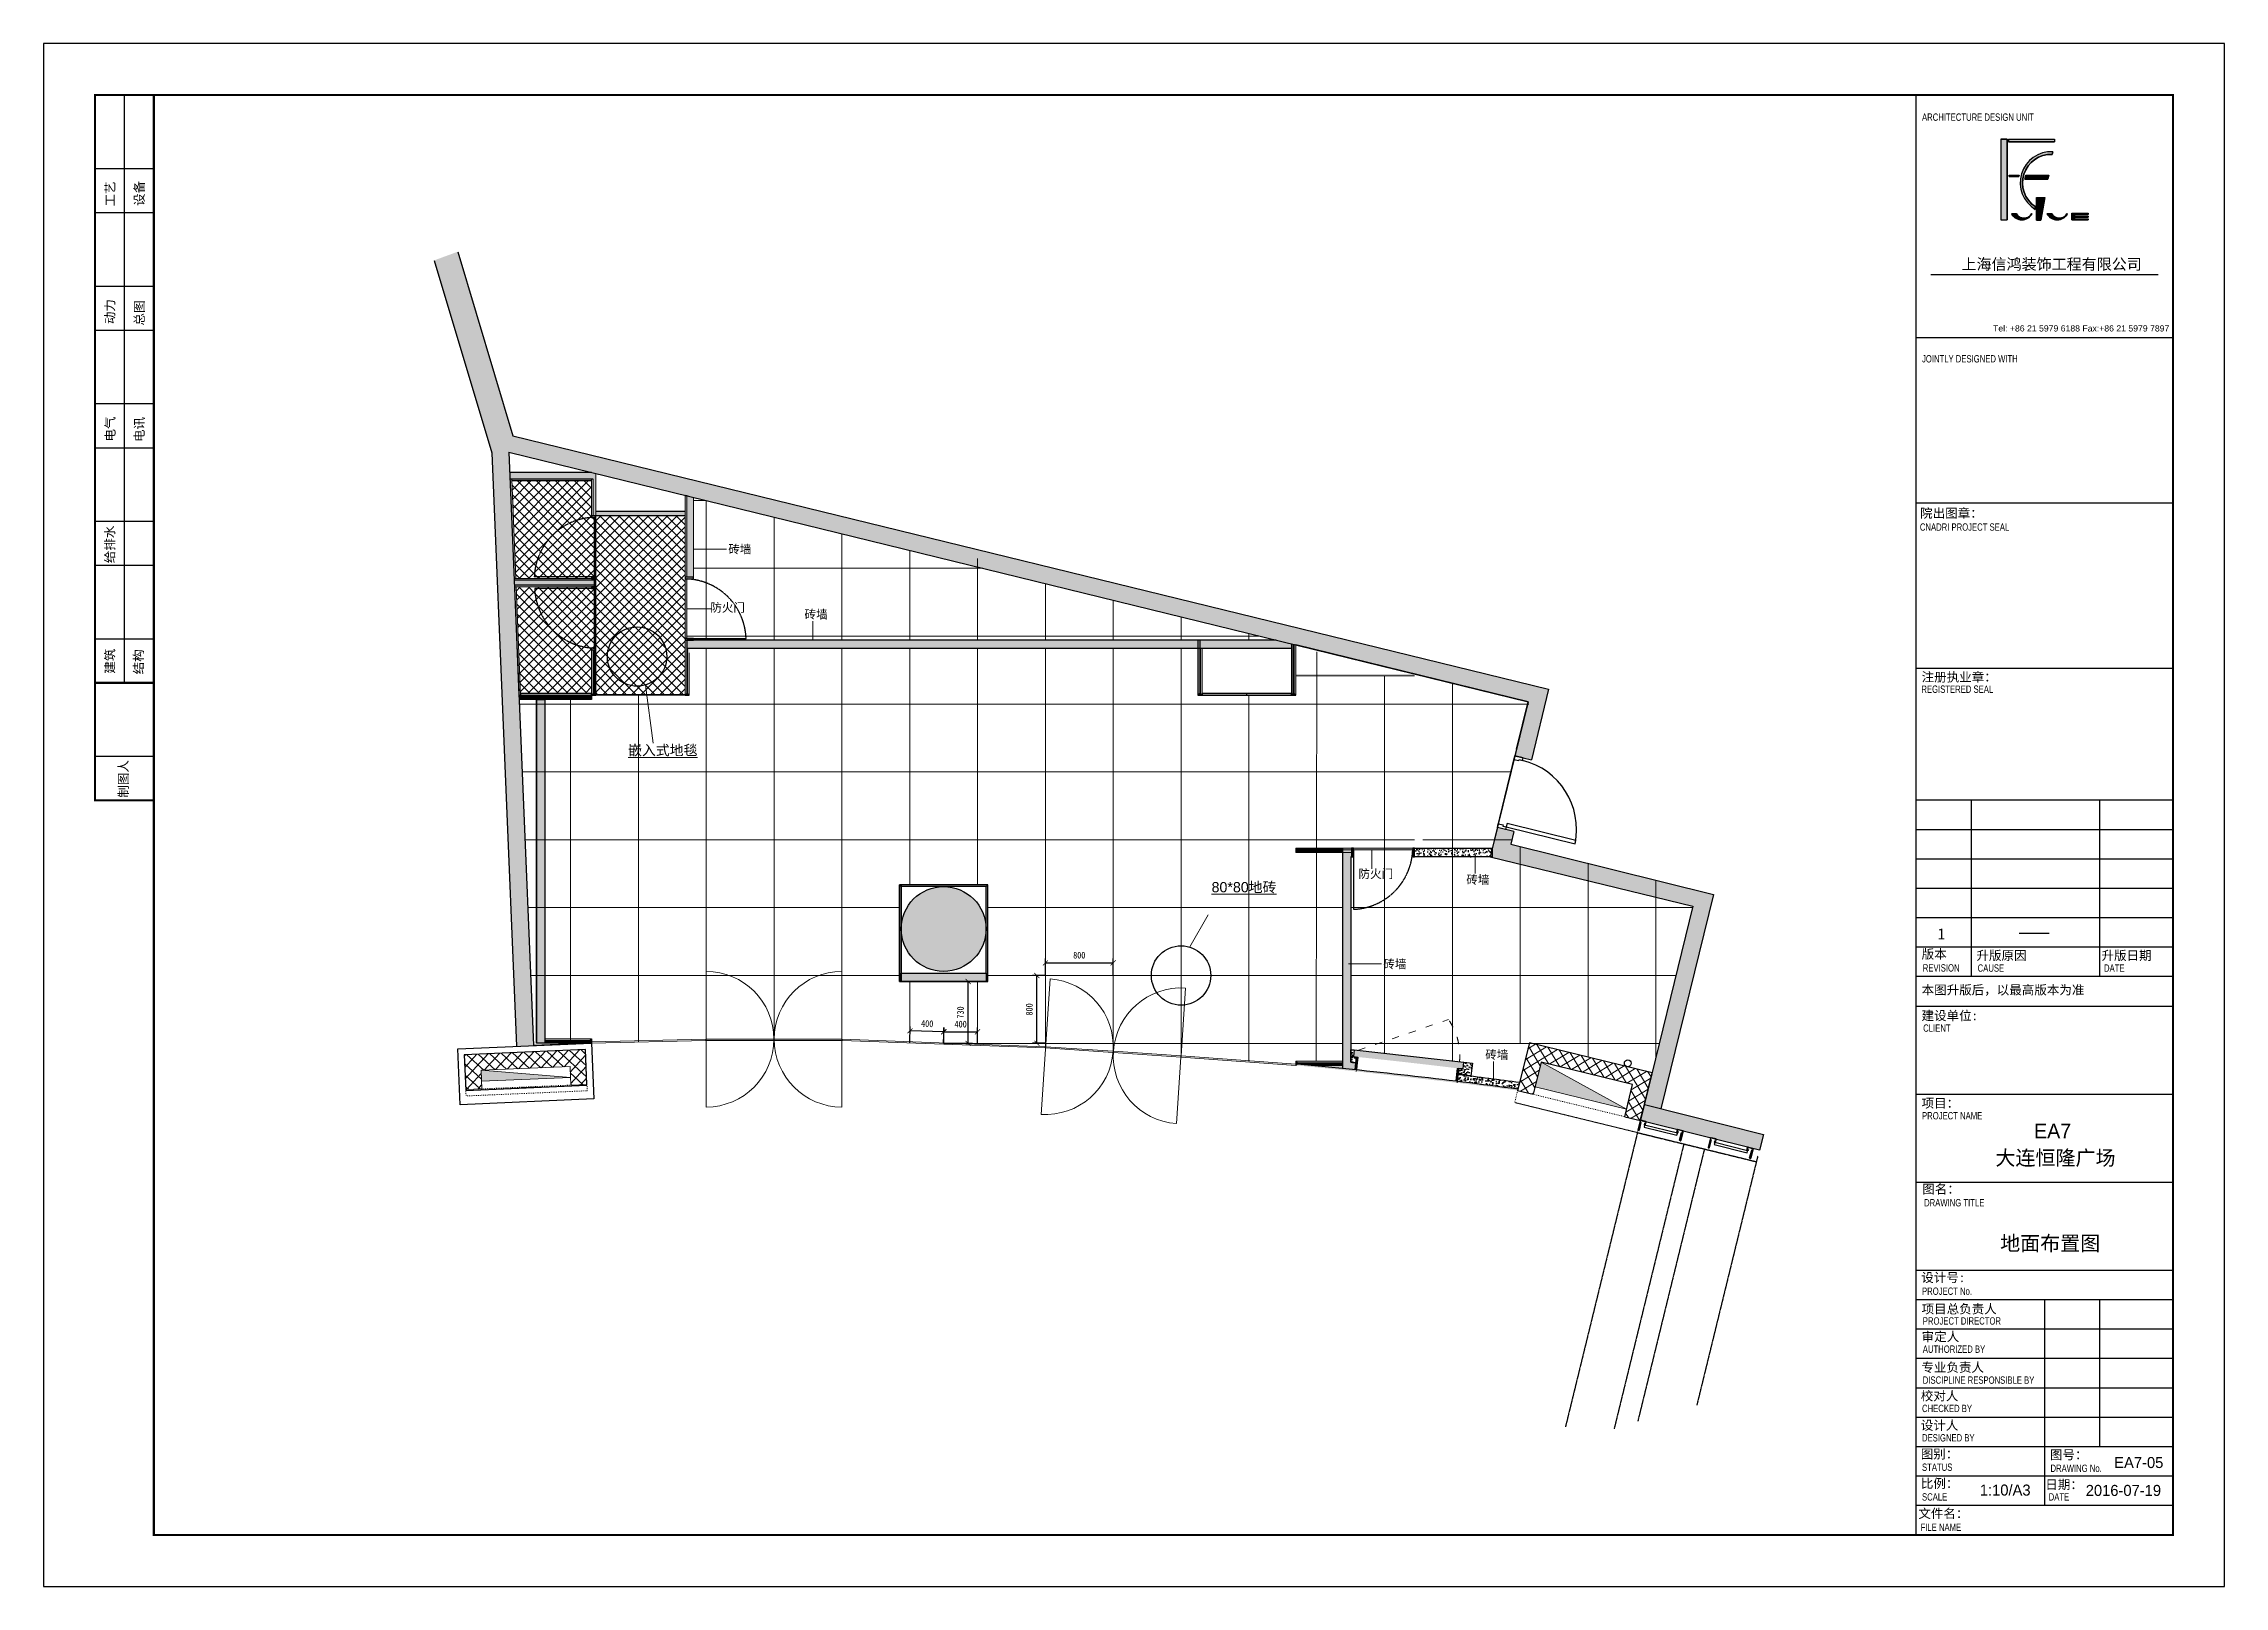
# Model space of a CAD drawing. Header units: millimetres. Extents: x 346472 to 732256, y -34068 to -15883.
# Drawn here: x 475065 to 500784, y -34068 to -15883 of the extents above; entities that cross this region are included whole.
import ezdxf

# ---------------------------------------------------------------- set-up
doc = ezdxf.new("R2010")
doc.units = ezdxf.units.MM
doc.header["$LTSCALE"] = 7
doc.header["$PDMODE"] = 3
for name, pattern in [('AED-090-P-CRL2$0$ACAD_ISO03W100', [30, 12, -18]), ('AED-090-P-PL02-N$0$ACAD_ISO03W100', [30, 12, -18]), ('DASH', [0.35, 0.25, -0.1]), ('HIDDEN', [0.375, 0.25, -0.125])]:
    doc.linetypes.add(name, pattern=pattern)
doc.layers.get('0').update_dxf_attribs({"lineweight": 0})
for name, color, linetype in [('1', 1, 'Continuous'), ('1_AVT', 1, 'Continuous'), ('1建筑平面', 7, 'Continuous'), ('AED-090-P-PL02-N$0$0_fsbracket', 1, 'Continuous'), ('AED-090-P-PL02-N$0$HoseReelBackground', 255, 'Continuous'), ('WALL', 7, 'Continuous'), ('walls', 7, 'Continuous'), ('图框', 9, 'Continuous')]:
    doc.layers.add(name, color=color, linetype=linetype)
for name, color, linetype, lineweight in [('AED-090-P-CRL2$0$HoseReel', 1, 'Continuous', 13), ('AED-090-P-PL02-N$0$HoseReel', 1, 'Continuous', 13), ('EA7 FLOOR', 253, 'Continuous', 5), ('EA7 furniture', 7, 'Continuous', 5), ('materials', 1, 'Continuous', 40), ('QUOTE', 251, 'Continuous', 5), ('Z000', 6, 'Continuous', 15), ('Z010T', 2, 'Continuous', 9)]:
    doc.layers.add(name, color=color, linetype=linetype, lineweight=lineweight)
doc.styles.add('ARIAL', font='Arial.ttf')
doc.styles.add('DIM_FONT', font='', dxfattribs={"width": 0.8})
doc.styles.add('FUGUE', font='Arial.ttf')
doc.styles.get("Standard").update_dxf_attribs({"font": 'STKaiti.ttf'})
doc.styles.add('图签-仿宋', font='')
doc.styles.add('图签-黑体', font='')
doc.styles.get('DIM_FONT').set_extended_font_data('SimHei')
doc.styles.get('图签-仿宋').set_extended_font_data('FangSong_GB2312')
doc.styles.get('图签-黑体').set_extended_font_data('SimHei')
doc.dimstyles.new('DIMN100', dxfattribs={"dimtxt": 80, "dimasz": 60, "dimexe": 50, "dimexo": 0, "dimgap": 50, "dimtad": 1, "dimdec": 0, "dimrnd": 5, "dimzin": 0, "dimdsep": 46, "dimtxsty": 'DIM_FONT', "dimblk": 'ARCHTICK', "dimcen": 1, "dimclrd": 256, "dimclre": 256, "dimclrt": 256, "dimadec": 0, "dimazin": 0, "dimtfac": 1, "dimtdec": 0, "dimtix": 1, "dimtmove": 2, "dimatfit": 3, "dimldrblk": '_DIMX', "dimfxl": 250, "dimtolj": 1, "dimtzin": 0, "dimarcsym": 0})
pattern_1 = [(50, (26183.294, -45.69), (91.092334, -7.969543), [9.525, -104.775]), (355, (26183.29, -45.69), (-17.62171, 95.528423), [7.62, -83.820292]), (100.451445, (26190.885, -46.36), (73.470624, 87.558876), [8.095004, -89.045122]), (46.1842, (26183.3, -20.29), (135.53952, -21.021164), [14.2875, -157.1625]), (96.635558, (26194.59, -22.05), (118.702067, 123.713062), [12.14251, -133.567804]), (351.18415, (26183.3, -20.3), (118.702067, 123.713062), [11.429984, -125.729866]), (21, (26195.994, -26.64), (75.807196, -51.132599), [9.525, -104.775]), (326, (26195.99, -26.64), (30.901014, 92.093983), [7.62, -83.82]), (71.451445, (26202.31, -30.905), (106.70821, 40.961384), [8.095004, -89.044969]), (37.5, (26183.294, -45.693), (1.5443016, 42.2775194), [0, -82.804, 0, -85.09, 0, -84.1375]), (7.5, (26183.294, -45.693), (33.4098313, 50.0902874), [0, -48.514, 0, -80.899, 0, -32.0675]), (327.5, (26154.973, -45.693), (67.7952976, -2.864372), [0, -31.75, 0, -99.06, 0, -131.445]), (317.5, (26142.273, -45.693), (74.064591, 12.7132455), [0, -41.275, 0, -65.786, 0, -93.345])]

msp = doc.modelspace()

# ---------------------------------------------------------------- texts
at = {"char_height": 100, "attachment_point": 7, "rotation": 359.92149}
for insert in [(483140, -21904.6, 0), (484038.4, -22672, 0), (491844.3, -25799.9, 0), (490865.5, -26794.2, 0), (492067.3, -27862.7, -0.2)]:
    msp.add_mtext_dynamic_manual_height_columns('{\\fSimSun|b0|i0|c134|p2;砖墙}', width=1172.511, gutter_width=12.5, heights=[0], dxfattribs=dict(at, insert=insert))
at = {"layer": 'EA7 furniture', "ltscale": 100, "char_height": 100, "attachment_point": 1}
for insert in [(482927.1, -22480.6, 0), (490571.9, -25619.3, -0.1)]:
    msp.add_mtext_dynamic_manual_height_columns('{\\fSimSun|b0|i0|c134|p2;防火门}', width=9677.842, gutter_width=1, heights=[0], dxfattribs=dict(at, insert=insert))
at = {"layer": 'Z010T', "color": 7, "lineweight": 15, "char_height": 120, "width": 2944.055, "attachment_point": 1, "line_spacing_factor": 0.938532}
for s, insert in [('{\\fSimSun|b0|i0|c134|p2;\\L嵌入式地毯}', (481957.7, -24152.1)), ('{\\fArial|b0|i0|c0|p34;\\L80*80\\fSimSun|b0|i0|c134|p2;地砖}', (488839.4, -25766.1))]:
    msp.add_mtext(s, dxfattribs=dict(at, insert=insert))
at = {"layer": '图框', "color": 251, "style": 'ARIAL', "width": 0.75}
for s, height, p in [('ARCHITECTURE DESIGN UNIT', 86.596, (497218.1, -16792.6)), ('JOINTLY DESIGNED WITH', 86.596, (497218.1, -19641.1)), ('CNADRI PROJECT SEAL', 86.596, (497192.9, -21624.6)), ('REGISTERED SEAL', 86.596, (497210.5, -23535.7)), ('REVISION', 86.6, (497227.2, -26821.2)), ('CAUSE', 86.6, (497874, -26823.2)), ('DATE', 86.6, (499364.8, -26823.2)), ('CLIENT', 86.6, (497231.9, -27530.6)), ('PROJECT NAME', 86.596, (497218.1, -28563.8)), ('DRAWING TITLE', 86.596, (497242.5, -29589.5)), ('PROJECT No.', 86.596, (497218.1, -30632.1)), ('PROJECT DIRECTOR', 86.596, (497227.2, -30982.9)), ('AUTHORIZED BY', 86.596, (497227.2, -31315.4)), ('DISCIPLINE RESPONSIBLE BY', 86.596, (497227.2, -31680)), ('CHECKED BY', 86.6, (497218.1, -32013.9)), ('DESIGNED BY', 86.596, (497218.1, -32360.3)), ('STATUS', 86.6, (497218.1, -32706.7)), ('DRAWING No.', 86.596, (498733.3, -32719.6)), ('SCALE', 86.6, (497218.1, -33057)), ('DATE', 86.6, (498711.9, -33057)), ('FILE NAME', 86.6, (497200.8, -33414.4))]:
    msp.add_text(s, height=height, dxfattribs=at).set_placement(p)
at = {"layer": '图框', "color": 251, "style": '图签-黑体'}
for s, p in [('工艺', (475903.4, -17801.9)), ('设备', (476247.5, -17796.3)), ('动力', (475899.8, -19189.6)), ('总图', (476247.5, -19205.6)), ('电气', (475903.4, -20573)), ('电讯', (476247.5, -20579.3)), ('给排水', (475899.7, -22007.6)), ('建筑', (475900.1, -23309.4)), ('结构', (476238.8, -23317.4)), ('制图人', (476059.1, -24771.5))]:
    msp.add_text(s, height=108.25, rotation=90, dxfattribs=at).set_placement(p)
at = {"layer": '图框', "color": 251}
for s, height, style, p in [('院出图章：', 108.25, '图签-黑体', (497195.9, -21472.1)), ('注册执业章：', 108.25, '图签-黑体', (497213.5, -23402.5)), ('1', 129.9, '图签-仿宋', (497401.7, -26442.4)), ('版本', 108.25, '图签-黑体', (497213.5, -26668.8)), ('升版原因', 108.25, '图签-黑体', (497860.3, -26685)), ('升版日期', 108.25, '图签-黑体', (499334.9, -26685)), ('本图升版后，以最高版本为准', 108.245, '图签-黑体', (497213.5, -27091.4)), ('建设单位:', 108.25, '图签-黑体', (497212.5, -27394.6)), ('项目：', 108.25, '图签-黑体', (497212.5, -28426)), ('图名：', 108.25, '图签-黑体', (497221.1, -29438.7)), ('设计号:', 108.25, '图签-黑体', (497209.4, -30481.4)), ('项目总负责人', 108.25, '图签-黑体', (497213.5, -30851.9)), ('审定人', 108.25, '图签-黑体', (497213.5, -31178.7)), ('专业负责人', 108.25, '图签-黑体', (497211.2, -31540.3)), ('校对人', 108.25, '图签-黑体', (497203.6, -31876.9)), ('设计人', 108.25, '图签-黑体', (497203.6, -32223.3)), ('图别：', 108.25, '图签-黑体', (497203.6, -32561.2)), ('图号：', 108.25, '图签-黑体', (498726.9, -32570.5)), ('比例：', 108.25, '图签-黑体', (497204.3, -32908.4)), ('日期：', 108.25, '图签-黑体', (498672, -32922.3)), ('文件名：', 108.25, '图签-黑体', (497174.9, -33263.6))]:
    msp.add_text(s, height=height, dxfattribs=dict(at, style=style)).set_placement(p)
for s, height, p in [('EA7', 173.19, (498539.3, -28786.2)), ('大连恒隆广场', 173.19, (498082.9, -29103.8)), ('2016-07-19', 129.89, (499148.8, -33002.2))]:
    msp.add_text(s, height=height, dxfattribs=at).set_placement(p)
at = {"layer": '图框', "color": 251, "insert": (498747, -18490), "char_height": 129.895, "width": 3030.873, "attachment_point": 5, "line_spacing_factor": 0.66852, "style": 'FUGUE'}
msp.add_mtext('{\\fSimSun|b0|i0|c134|p2;上海信鸿装饰工程有限公司}', dxfattribs=at)
at = {"layer": '图框', "color": 251, "insert": (498056, -19277.1), "char_height": 132.56, "attachment_point": 7, "line_spacing_factor": 0.66852, "style": 'FUGUE'}
msp.add_mtext('{\\H0.55168x;\\C7;Tel: +86 21 5979 6188 Fax:+86 21 5979 7897}', dxfattribs=at)
at = {"layer": '图框', "color": 251}
for s, insert, char_height, width, attachment_point in [('\\pi151;{\\fSimSun|b0|i0|c134|p2;地面布置图}', (497988.4, -29936.8), 173.193, 1602.577, 1), ('EA7-05', (499484.8, -32609.4), 129.89, 67.606, 4), ('1:10/A3', (497899.5, -32933.9), 129.89, 67.606, 4)]:
    msp.add_mtext(s, dxfattribs=dict(at, insert=insert, char_height=char_height, width=width, attachment_point=attachment_point))

# ---------------------------------------------------------------- blocks, each defined once
blk = doc.blocks.new('AED-090-P-PL02-N$0$FS-CURTAIN')
at = {"layer": 'AED-090-P-PL02-N$0$0_fsbracket', "extrusion": (-0.002001, -0.152735, 0.988265)}
for p, q in [((-259, 5, 1), (-261, -110, -16)), ((-258, -110, -16), (-256, 5, 1)), ((-193, 8, 2), (-254, 9, 2)), ((-254, 6, 2), (-193, 5, 2)), ((-192, 4, 1), (-193, -32, -4)), ((-190, -32, -4), (-189, 4, 1)), ((196, 2, 2), (257, 1, 2)), ((-261, -114, -17), (-250, -114, -17)), ((-260, -40, -5), (-260, -43, -6)), ((-250, -112, -16), (-256, -111, -16)), ((-247, -16, -2), (-249, -110, -16)), ((-246, -110, -16), (-244, -16, -2)), ((-204, -16, -2), (-205, -32, -4)), ((-201, -16, -2), (-204, -16, -2)), ((-202, -32, -4), (-201, -16, -2)), ((-194, -33, -4), (-200, -33, -4)), ((-200, -36, -5), (-194, -36, -5)), ((190, -38, -4), (191, -2, 1)), ((194, -2, 1), (193, -38, -4)), ((195, -39, -4), (201, -40, -4)), ((201, -43, -5), (195, -42, -5)), ((257, -2, 2), (196, -1, 2)), ((202, -38, -4), (203, -23, -2)), ((203, -23, -2), (206, -23, -2)), ((206, -23, -2), (205, -38, -4)), ((244, -118, -16), (246, -23, -2)), ((249, -24, -2), (247, -118, -16)), ((249, -119, -17), (255, -119, -17)), ((260, -123, -17), (249, -122, -17)), ((256, -118, -16), (258, -3, 1)), ((261, -3, 1), (259, -118, -16)), ((260, -48, -6), (260, -51, -6))]:
    blk.add_line(p, q, dxfattribs=at)
at = {"layer": 'AED-090-P-PL02-N$0$0_fsbracket', "extrusion": (-0.002001, -0.152735, 0.988265), "elevation": 1}
for points in [[(-247, -19), (-244, -19)], [(249, -20), (246, -20)]]:
    blk.add_lwpolyline(points, dxfattribs=at)
blk.add_lwpolyline([(201, -40), (-199, -39), (-199, -64), (201, -65)], close=True, dxfattribs=at)
at = {"layer": 'AED-090-P-PL02-N$0$0_fsbracket', "extrusion": (-0.002001, -0.152735, 0.988265)}
for centre, radius, start, end in [((-254, 2, 1), 4.5, 89.8432, 179.8432), ((-254, 2, 1), 1.5, 89.8432, 179.8432), ((-193, 1, 1), 4.5, 359.8432, 89.8431), ((-193, 1, 1), 1.5, 359.8431, 89.8432), ((196, 0, 1), 4.5, 89.8431, 179.8431), ((257, 0, 1), 4.5, 359.8431, 89.8431), ((-255, -114, 1), 4.5, 179.8432, 269.8431), ((-255, -114, 1), 1.5, 179.8432, 269.8431), ((-249, -114, 1), 1.5, 269.8432, 359.8432), ((-249, -114, 1), 4.5, 269.8432, 359.8432), ((-200, -35, 1), 4.5, 179.8432, 269.8431), ((-200, -35, 1), 1.5, 179.8432, 269.8432), ((-194, -35, 1), 1.5, 269.8431, 359.8431), ((-194, -35, 1), 4.5, 269.8431, 359.8432), ((195, -36, 1), 4.5, 179.8431, 269.8431), ((195, -36, 1), 1.5, 179.8431, 269.8431), ((196, 0, 1), 1.5, 89.8431, 179.8432), ((201, -36, 1), 1.5, 269.8431, 359.8431), ((201, -36, 1), 4.5, 269.8431, 359.8431), ((250, -116, 1), 4.5, 179.8431, 269.8431), ((250, -116, 1), 1.5, 179.8431, 269.8431), ((256, -116, 1), 1.5, 269.8432, 359.8431), ((256, -116, 1), 4.5, 269.8432, 359.8431), ((257, 0, 1), 1.5, 359.8431, 89.8431)]:
    blk.add_arc(centre, radius, start, end, dxfattribs=at)
blk = doc.blocks.new('_ArchTick')
at = {"color": 0, "linetype": 'ByBlock', "const_width": 0.15}
blk.add_lwpolyline([(-0.5, -0.5), (0.5, 0.5)], dxfattribs=at)
blk = doc.blocks.new('*D124')
at = {"layer": 'Defpoints', "color": 0, "lineweight": 5, "transparency": 16777216}
for p in [(485680, -27667), (486079, -27531), (486079, -27667)]:
    blk.add_point(p, dxfattribs=at)
at = {"layer": 'QUOTE', "lineweight": -2, "transparency": 16777216}
for p, q in [((485680, -27667), (485680, -27481)), ((486079, -27667), (486079, -27481)), ((485680, -27531), (486079, -27531))]:
    blk.add_line(p, q, dxfattribs=at)
at = {"layer": 'QUOTE', "lineweight": -2, "transparency": 16777216, "xscale": 60, "yscale": 60, "zscale": 60, "rotation": 180}
blk.add_blockref('_ArchTick', (485680, -27531), dxfattribs=at)
at = {"layer": 'QUOTE', "lineweight": -2, "transparency": 16777216, "xscale": 60, "yscale": 60, "zscale": 60}
blk.add_blockref('_ArchTick', (486079, -27531), dxfattribs=at)
at = {"layer": 'QUOTE', "lineweight": 5, "transparency": 16777216, "insert": (485880, -27441), "char_height": 80, "attachment_point": 5, "style": 'DIM_FONT'}
blk.add_mtext('\\A1;400', dxfattribs=at)
blk = doc.blocks.new('_DIMX')
blk.add_line((-150, 0), (150, 0))
at = {"const_width": 50}
blk.add_lwpolyline([(-70, -70), (70, 70)], dxfattribs=at)
blk = doc.blocks.new('*D125')
at = {"layer": 'Defpoints', "color": 0, "lineweight": 5, "transparency": 16777216}
for p in [(485279, -27656), (485283, -27520), (485679, -27667)]:
    blk.add_point(p, dxfattribs=at)
at = {"layer": 'QUOTE', "lineweight": -2, "transparency": 16777216}
for p, q in [((485279, -27656), (485285, -27470)), ((485679, -27667), (485685, -27481)), ((485683, -27531), (485283, -27520))]:
    blk.add_line(p, q, dxfattribs=at)
at = {"layer": 'QUOTE', "lineweight": -2, "transparency": 16777216, "xscale": 60, "yscale": 60, "zscale": 60}
for p, rotation in [((485283, -27520), 178.3550227911478), ((485683, -27531), 358.3550227911477)]:
    blk.add_blockref('_ArchTick', p, dxfattribs=dict(at, rotation=rotation))
at = {"layer": 'QUOTE', "lineweight": 5, "transparency": 16777216, "insert": (485486, -27435), "char_height": 80, "attachment_point": 5, "rotation": 358.355, "style": 'DIM_FONT'}
blk.add_mtext('\\A1;400', dxfattribs=at)
blk = doc.blocks.new('*D126')
at = {"layer": 'Defpoints', "color": 0, "lineweight": 5, "transparency": 16777216}
for p in [(485679, -26939), (485968, -26939), (485679, -27667)]:
    blk.add_point(p, dxfattribs=at)
at = {"layer": 'QUOTE', "lineweight": -2, "transparency": 16777216}
for p, q in [((485679, -26939), (486018, -26939)), ((485968, -27667), (485968, -26939)), ((485679, -27667), (486018, -27667))]:
    blk.add_line(p, q, dxfattribs=at)
at = {"layer": 'QUOTE', "lineweight": -2, "transparency": 16777216, "xscale": 60, "yscale": 60, "zscale": 60}
for p, rotation in [((485968, -26939), 90), ((485968, -27667), 270)]:
    blk.add_blockref('_ArchTick', p, dxfattribs=dict(at, rotation=rotation))
at = {"layer": 'QUOTE', "lineweight": 5, "transparency": 16777216, "insert": (485878, -27303), "char_height": 80, "attachment_point": 5, "rotation": 90, "style": 'DIM_FONT'}
blk.add_mtext('\\A1;730', dxfattribs=at)
blk = doc.blocks.new('*D127')
at = {"layer": 'Defpoints', "color": 0, "lineweight": 5, "transparency": 16777216}
for p in [(486779, -26867), (486879, -26867), (486879, -27667)]:
    blk.add_point(p, dxfattribs=at)
at = {"layer": 'EA7 FLOOR', "lineweight": -2, "transparency": 16777216}
for p, q in [((486879, -26867), (486729, -26867)), ((486779, -27667), (486779, -26867)), ((486879, -27667), (486729, -27667))]:
    blk.add_line(p, q, dxfattribs=at)
at = {"layer": 'EA7 FLOOR', "lineweight": -2, "transparency": 16777216, "xscale": 60, "yscale": 60, "zscale": 60}
for p, rotation in [((486779, -26867), 90), ((486779, -27667), 270)]:
    blk.add_blockref('_ArchTick', p, dxfattribs=dict(at, rotation=rotation))
at = {"layer": 'EA7 FLOOR', "transparency": 16777216, "insert": (486689, -27267), "char_height": 80, "attachment_point": 5, "rotation": 90, "style": 'DIM_FONT'}
blk.add_mtext('\\A1;800', dxfattribs=at)
blk = doc.blocks.new('*D128')
at = {"layer": 'Defpoints', "color": 0, "lineweight": 5, "transparency": 16777216}
for p in [(487679, -26719), (486879, -26867), (487679, -26867)]:
    blk.add_point(p, dxfattribs=at)
at = {"layer": 'QUOTE', "lineweight": -2, "transparency": 16777216}
for p, q in [((486879, -26867), (486879, -26669)), ((486879, -26719), (487679, -26719)), ((487679, -26867), (487679, -26669))]:
    blk.add_line(p, q, dxfattribs=at)
at = {"layer": 'QUOTE', "lineweight": -2, "transparency": 16777216, "xscale": 60, "yscale": 60, "zscale": 60, "rotation": 180}
blk.add_blockref('_ArchTick', (486879, -26719), dxfattribs=at)
at = {"layer": 'QUOTE', "lineweight": -2, "transparency": 16777216, "xscale": 60, "yscale": 60, "zscale": 60}
blk.add_blockref('_ArchTick', (487679, -26719), dxfattribs=at)
at = {"layer": 'QUOTE', "lineweight": 5, "transparency": 16777216, "insert": (487279, -26628), "char_height": 80, "attachment_point": 5, "style": 'DIM_FONT'}
blk.add_mtext('\\A1;800', dxfattribs=at)

# ---------------------------------------------------------------- dimensions: what is measured, and where the dimension line sits
at = {"layer": 'EA7 FLOOR'}
dim = msp.add_aligned_dim(p1=(486879.2, -27667.3), p2=(486879.2, -26867.3), distance=100.1, dimstyle='DIMN100', dxfattribs=at)
dim.commit()
dim.dimension.update_dxf_attribs({"geometry": '*D127', "text_midpoint": (486688.6, -27267.3)})
at = {"layer": 'QUOTE', "lineweight": 5}
for p1, p2, distance, picture, middle in [((486879.2, -26867.3), (487679.2, -26867.3), 148.5, '*D128', (487279.2, -26628.4)), ((485679.2, -27667.3), (485679.2, -26939), -289.2, '*D126', (485877.9, -27303.1)), ((485679.2, -27667.3), (485279.2, -27655.8), -135.9, '*D125', (485485.7, -27435.3)), ((485680, -27667.3), (486079.2, -27667.3), 135.9, '*D124', (485879.6, -27440.9))]:
    dim = msp.add_aligned_dim(p1=p1, p2=p2, distance=distance, dimstyle='DIMN100', dxfattribs=at)
    dim.commit()
    dim.dimension.update_dxf_attribs({"geometry": picture, "text_midpoint": middle})

# ---------------------------------------------------------------- hatches: boundary and pattern name
at = {"layer": 'AED-090-P-CRL2$0$HoseReel', "extrusion": (0.000187716, -0.000339531, 1)}
h = msp.add_hatch(dxfattribs=at)
h.set_pattern_fill('ANSI37', color=8, scale=30, angle=-191.13875, style=0)
h.set_pattern_definition([(211.247, (494059.18, -27941.57), (49.409, -81.433), []), (301.247, (494059.18, -27941.57), (81.433, 49.409), [])])
h.paths.add_polyline_path([(493896.4, -28577.2), (494034.3, -28013.8), (492587, -27659.6), (492449.2, -28222.9), (492633.7, -28268.1), (492726.4, -27889.3), (493804.6, -28153.2), (493711.9, -28532)])
at = {"layer": 'AED-090-P-CRL2$0$HoseReel'}
for points in [[(490527.1, -27975.4), (490546.9, -27977.4), (490563.2, -27828.7), (490542.7, -27826.5)], [(491719.9, -28109.9), (491739.7, -28112.4), (491755.3, -27962.5), (491735.3, -27962.5)]]:
    msp.add_hatch(color=256, dxfattribs=at).paths.add_polyline_path(points)
at = {"layer": 'AED-090-P-CRL2$0$HoseReel', "extrusion": (0.000187716, -0.000339531, 1)}
msp.add_hatch(color=256, dxfattribs=at).paths.add_polyline_path([(493733.3, -28444.6), (492655.1, -28180.7), (492726.4, -27889.3)])
at = {"layer": 'AED-090-P-PL02-N$0$HoseReel', "extrusion": (0.001481, 7.72385e-05, 0.999999)}
h = msp.add_hatch(dxfattribs=at)
h.set_pattern_fill('ANSI37', color=8, scale=30, angle=-174.92964, style=0)
h.set_pattern_definition([(227.456, (481458.37, -27665.39), (70.1766, -64.4035), []), (317.456, (481458.37, -27665.39), (64.4035, 70.1766), [])])
h.paths.add_polyline_path([(481472.2, -28151.3), (481454.7, -27741.7), (480026, -27803), (480043.5, -28212.6), (480233.4, -28204.5), (480223.9, -27984.7), (481273, -27939.7), (481282.4, -28159.5)])
msp.add_hatch(color=256, dxfattribs=at).paths.add_polyline_path([(481278.5, -28069.5), (480229.5, -28114.5), (480223.9, -27984.7)])
at = {"layer": 'EA7 furniture', "lineweight": 5}
h = msp.add_hatch(color=256, dxfattribs=at)
h.dxf.hatch_style = 1
h.paths.add_polyline_path([(481576.9, -20949.8), (481526.9, -20937.5), (480561.7, -20937.5), (480565, -21017.5), (481546.9, -21017.5), (481546.9, -21447.5), (481576.9, -21447.5)])
h = msp.add_hatch(color=256, dxfattribs=at)
h.dxf.hatch_style = 1
h.paths.add_polyline_path([(481556.9, -22187.5), (481526.9, -22187.5), (480613.7, -22187.5), (480614.5, -22207.5), (481556.9, -22207.5)])
h.paths.add_polyline_path([(480585.9, -21017.5), (480565.9, -21017.5), (480613.7, -22187.5), (480633.7, -22187.5)])
at = {"layer": 'EA7 furniture'}
h = msp.add_hatch(dxfattribs=at)
h.set_pattern_fill('ANSI37', color=252, scale=25)
h.set_pattern_definition([(45, (309547.25, -16738.98), (-56.1266, 56.1266), []), (135, (309547.25, -16738.98), (-56.1266, -56.1266), [])])
h.paths.add_polyline_path([(482629.2, -21447.5), (481576.9, -21447.5), (481576.9, -21467.5), (481576.9, -22167.5), (481576.9, -22187.5), (481576.9, -22287.5), (481576.9, -22307.5), (481576.9, -23007.5), (481576.9, -23027.5), (481576.9, -23553.5), (482629.2, -23553.5), (482629.2, -22913.5)])
h.paths.add_polyline_path([(481556.9, -22307.5), (480856.9, -22307.5, 0.393765), (481556.9, -23007.5)])
h.paths.add_polyline_path([(481526.9, -23005.9, -0.3818607), (480856.9, -22307.5), (481526.9, -22307.5), (481526.9, -22287.5), (480638.7, -22287.5), (480690, -23542.7), (481526.9, -23543.5)])
h.paths.add_polyline_path([(481556.9, -21467.5), (481551.9, -21467.5, 0.393765), (480851.9, -22167.5), (481556.9, -22167.5)])
h.paths.add_polyline_path([(481526.9, -21447.5), (481526.9, -21037.5), (480586.7, -21037.5), (480633.7, -22187.5), (481526.9, -22187.5), (481526.9, -22167.5), (480851.9, -22167.5, -0.3838402), (481526.9, -21468.9)])
at = {"layer": 'EA7 furniture', "lineweight": 5}
h = msp.add_hatch(color=256, dxfattribs=at)
h.dxf.hatch_style = 1
h.paths.add_polyline_path([(481546.9, -21017.5), (481526.9, -21017.5), (481526.9, -21447.5), (481546.9, -21447.5)])
h = msp.add_hatch(color=256, dxfattribs=at)
h.dxf.hatch_style = 1
h.paths.add_polyline_path([(482649.2, -21212.2), (482629.2, -21207.3), (482629.2, -22173.5), (482649.2, -22173.5)])
h = msp.add_hatch(color=1, dxfattribs=at)
h.dxf.hatch_style = 1
h.paths.add_polyline_path([(481576.9, -21447.5), (481526.9, -21447.5), (481526.9, -21467.5), (481576.9, -21467.5)])
h.paths.add_polyline_path([(481576.9, -23007.5), (481526.9, -23007.5), (481526.9, -23027.5), (481576.9, -23027.5)])
h = msp.add_hatch(color=256, dxfattribs=at)
h.dxf.hatch_style = 1
h.paths.add_polyline_path([(481576.9, -21467.5), (481556.9, -21467.5), (481556.9, -22167.5), (481576.9, -22167.5)])
h = msp.add_hatch(color=256, dxfattribs=at)
h.dxf.hatch_style = 1
h.paths.add_polyline_path([(481556.9, -22207.5), (480614.5, -22207.5), (480617, -22267.5), (481556.9, -22267.5)])
h = msp.add_hatch(color=256, dxfattribs=at)
h.dxf.hatch_style = 1
h.paths.add_polyline_path([(481556.9, -22267.5), (480617, -22267.5), (480617.8, -22287.5), (481556.9, -22287.5)])
h.paths.add_polyline_path([(480660, -23576.9), (481076.6, -23576.9), (481076.6, -23339.7), (480660, -23339.7)], flags=9)
h.paths.add_polyline_path([(481154.2, -23425.4), (481468.3, -23425.4), (481468.3, -23188.2), (481154.2, -23188.2)], flags=9)
h = msp.add_hatch(color=256, dxfattribs=at)
h.dxf.hatch_style = 1
h.paths.add_polyline_path([(480638.7, -22287.5), (480618.7, -22287.5), (480670.9, -23563.5), (480690.9, -23563.5)])
h = msp.add_hatch(color=1, dxfattribs=at)
h.dxf.hatch_style = 1
h.paths.add_polyline_path([(481526.9, -22167.5), (481526.9, -22187.5), (481576.9, -22187.5), (481576.9, -22167.5)])
h.paths.add_polyline_path([(481576.9, -22287.5), (481526.9, -22287.5), (481526.9, -22307.5), (481556.9, -22307.5), (481576.9, -22307.5)])
h = msp.add_hatch(color=256, dxfattribs=at)
h.dxf.hatch_style = 1
h.paths.add_polyline_path([(481576.9, -22187.5), (481556.9, -22187.5), (481556.9, -22287.5), (481576.9, -22287.5)])
h = msp.add_hatch(color=256, dxfattribs=at)
h.dxf.hatch_style = 1
h.paths.add_polyline_path([(481576.9, -22307.5), (481556.9, -22307.5), (481556.9, -23007.5), (481576.9, -23007.5)])
h = msp.add_hatch(color=1, dxfattribs=at)
h.dxf.hatch_style = 1
h.paths.add_polyline_path([(482729.2, -22893.5), (482649.2, -22893.5), (482629.2, -22893.5), (482629.2, -22913.5), (482729.2, -22913.5)])
h.paths.add_polyline_path([(482729.2, -22173.5), (482629.2, -22173.5), (482629.2, -22193.5), (482729.2, -22193.5)])
h = msp.add_hatch(color=256, dxfattribs=at)
h.dxf.hatch_style = 1
h.paths.add_polyline_path([(482649.2, -22193.5), (482629.2, -22193.5), (482629.2, -22893.5), (482649.2, -22893.5)])
h = msp.add_hatch(color=256, dxfattribs=at)
h.dxf.hatch_style = 1
h.paths.add_polyline_path([(481526.9, -23007.5), (481526.9, -23563.5), (481546.9, -23543.5), (481546.9, -23027.5), (481526.9, -23027.5)])
h = msp.add_hatch(dxfattribs=at)
h.set_pattern_fill('ANSI31', color=256, scale=2)
h.set_pattern_definition([(45, (-151813.408, -160623.001), (-4.49012806, 4.49012806), [])])
h.paths.add_polyline_path([(481556.9, -23027.5), (481546.9, -23027.5), (481546.9, -23543.5), (481556.9, -23543.5)])
h = msp.add_hatch(color=256, dxfattribs=at)
h.dxf.hatch_style = 1
h.paths.add_polyline_path([(481576.9, -23027.5), (481556.9, -23027.5), (481556.9, -23543.5), (481576.9, -23563.5)])
h = msp.add_hatch(color=256, dxfattribs=at)
h.dxf.hatch_style = 1
h.paths.add_polyline_path([(482649.2, -23543.5), (482629.2, -23563.5), (482629.2, -22913.5), (482649.2, -22913.5)])
h = msp.add_hatch(dxfattribs=at)
h.set_pattern_fill('ANSI31', color=256, scale=2)
h.set_pattern_definition([(45, (-150711.12, -160623.001), (-4.49012806, 4.49012806), [])])
h.paths.add_polyline_path([(482659.2, -23014.2), (482649.2, -23014.2), (482649.2, -23543.5), (482659.2, -23543.5)])
h = msp.add_hatch(dxfattribs=at)
h.set_pattern_fill('ANSI31', color=256, scale=2)
h.set_pattern_definition([(45, (-144661.12, -160623.001), (-4.49012806, 4.49012806), [])])
h.paths.add_polyline_path([(488709.2, -23014.2), (488699.2, -23014.2), (488699.2, -23543.5), (488709.2, -23543.5)])
h = msp.add_hatch(dxfattribs=at)
h.set_pattern_fill('ANSI31', color=256, scale=2)
h.set_pattern_definition([(45, (-143558.8294, -160623.001), (-4.49012806, 4.49012806), [])])
h.paths.add_polyline_path([(489811.5, -22965.2), (489801.5, -22962.7), (489801.5, -23543.5), (489811.5, -23543.5)])
h = msp.add_hatch(color=256, dxfattribs=at)
h.dxf.hatch_style = 1
h.paths.add_polyline_path([(489831.5, -23333.3), (489831.5, -23313.3), (491231.5, -23312.7), (491231.5, -23333.3)])
at = {"layer": 'EA7 furniture', "lineweight": 9}
h = msp.add_hatch(dxfattribs=at)
h.set_pattern_fill('ANSI31', color=256, scale=2, angle=90)
h.set_pattern_definition([(135, (618586.416, -648576.567), (-4.49012806, -4.49012806), [])])
h.paths.add_polyline_path([(480670.9, -23563.5), (480673, -23614.1), (481526.9, -23613.5), (481526.9, -23563.5)])
at = {"layer": 'EA7 furniture', "lineweight": 5}
h = msp.add_hatch(color=5, dxfattribs=at)
h.dxf.hatch_style = 1
h.paths.add_polyline_path([(481217, -23542.7), (480690, -23542.7), (480690.9, -23562.7), (481217, -23562.7)])
h.paths.add_polyline_path([(481526.9, -23542.7), (481240.9, -23542.7), (481240.9, -23562.7), (481526.9, -23563.5), (481526.9, -23562.7)])
h.paths.add_polyline_path([(481240.9, -23542.7), (481217, -23542.7), (481217, -23562.7), (481240.9, -23562.7)])
h = msp.add_hatch(color=5, dxfattribs=at)
h.dxf.hatch_style = 1
h.paths.add_polyline_path([(489255.3, -23543.5), (488729.2, -23543.5), (488729.2, -23563.5), (489255.3, -23563.5)])
h.paths.add_polyline_path([(489781.5, -23543.5), (489279.2, -23543.5), (489279.2, -23563.5), (489781.5, -23563.5), (489781.5, -23563.5)])
h.paths.add_polyline_path([(489279.2, -23543.5), (489255.3, -23543.5), (489255.3, -23563.5), (489279.2, -23563.5)])
at = {"layer": 'EA7 furniture', "lineweight": 9}
h = msp.add_hatch(dxfattribs=at)
h.set_pattern_fill('ANSI31', color=256, scale=2, angle=90)
h.set_pattern_definition([(135, (623898.763, -650379.9937), (-4.49012806, -4.49012806), [])])
h.paths.add_polyline_path([(490381.5, -25366.9), (490381.5, -25416.9), (489831.5, -25416.9), (489831.5, -25366.9)])
at = {"layer": 'EA7 furniture', "lineweight": 5}
h = msp.add_hatch(color=256, dxfattribs=at)
h.dxf.hatch_style = 1
h.paths.add_polyline_path([(489851.5, -25386.9), (489831.5, -25366.9), (490491.5, -25366.9), (490491.5, -25386.9)])
h = msp.add_hatch(color=256, dxfattribs=at)
h.dxf.hatch_style = 1
h.paths.add_polyline_path([(490511.5, -25386.9), (490511.5, -25366.9), (491211.5, -25366.9), (491211.5, -25386.9)])
h = msp.add_hatch(dxfattribs=at)
h.set_pattern_fill('ANSI31', color=256, scale=2, angle=90)
h.set_pattern_definition([(135, (618586.4145, -656676.567), (-4.49012806, -4.49012806), [])])
h.paths.add_polyline_path([(481506.9, -27633.5), (480976.9, -27633.5), (480976.9, -27663.5), (481506.9, -27663.5)])
h = msp.add_hatch(dxfattribs=at)
h.set_pattern_fill('ANSI31', color=256, scale=2, angle=90)
h.set_pattern_definition([(135, (618584.6565, -656935.0384), (-4.49012806, -4.49012806), [])])
edge = h.paths.add_edge_path()
edge.add_arc((483537.3, -95281.8), 67668.4, 84.481049, 84.645908)
edge.add_line((489851.4, -27908.6), (489851.5, -27896.8))
edge.add_line((489851.5, -27896.8), (490381.4, -27897.5))
edge.add_line((490381.4, -27897.5), (490381.4, -27927.5))
edge.add_line((490381.4, -27927.5), (490045.3, -27927.1))
h = msp.add_hatch(color=6, dxfattribs=at)
h.dxf.hatch_style = 1
h.paths.add_polyline_path([(490045.3, -27927.1), (490381.4, -27927.5), (490381.5, -27877.5), (489831.5, -27876.8), (489831.4, -27926.8, -0.0026507), (490545.2, -27997.3), (490547.3, -27977.5, 0.001864)])
h.paths.add_polyline_path([(489851.4, -27908.6, -0.0007098), (490042.7, -27926.8), (490381.5, -27926.8), (490381.5, -27897.5), (489851.5, -27896.8)], flags=16)
h = msp.add_hatch(color=4, dxfattribs=at)
h.dxf.hatch_style = 1
edge = h.paths.add_edge_path()
edge.add_line((490547.3, -27977.5), (490545.2, -27997.3))
edge.add_arc((477937.3, -144782.8), 117464, 83.252991, 83.838343, ccw=False)
edge.add_line((491737.6, -28132.2), (491739.7, -28112.4))
edge.add_arc((477933.1, -144821), 117522.4, 83.25328, 83.83834)
h = msp.add_hatch(color=6, dxfattribs=at)
h.dxf.hatch_style = 1
h.paths.add_polyline_path([(491739.7, -28112.4), (491737.6, -28132.2, -0.0026509), (492449.2, -28223), (492453.9, -28203.4, 0.0026601)])
at = {"layer": 'materials'}
h = msp.add_hatch(color=256, dxfattribs=at)
h.dxf.hatch_style = 1
h.paths.add_polyline_path([(490511.5, -25366.9), (490491.5, -25366.9), (490491.5, -25386.9), (490491.5, -25466.9), (490511.5, -25466.9)])
h = msp.add_hatch(color=256, dxfattribs=at)
h.dxf.hatch_style = 1
h.paths.add_polyline_path([(491231.5, -25366.9), (491211.5, -25366.9), (491211.5, -25386.9), (491211.5, -25466.9), (491231.5, -25466.9)])
at = {"layer": 'WALL', "lineweight": 5}
h = msp.add_hatch(color=8, dxfattribs=at)
h.dxf.hatch_style = 1
h.paths.add_polyline_path([(482659.2, -23543.5), (482679.2, -23563.5), (482679.2, -23014.2), (482659.2, -23014.2)])
h = msp.add_hatch(color=8, dxfattribs=at)
h.dxf.hatch_style = 1
h.paths.add_polyline_path([(488699.2, -23543.5), (488679.2, -23563.5), (488679.2, -23013.5), (488699.2, -23013.5)])
h = msp.add_hatch(color=8, dxfattribs=at)
h.dxf.hatch_style = 1
h.paths.add_polyline_path([(488709.2, -23543.5), (488729.2, -23563.5), (488729.2, -23014.2), (488709.2, -23014.2)])
h = msp.add_hatch(color=8, dxfattribs=at)
h.dxf.hatch_style = 1
h.paths.add_polyline_path([(489801.5, -23543.5), (489781.5, -23563.5), (489781.5, -22957.8), (489801.5, -22962.7)])
h = msp.add_hatch(color=8, dxfattribs=at)
h.dxf.hatch_style = 1
h.paths.add_polyline_path([(489811.5, -23543.5), (489831.5, -23563.5), (489831.5, -22970.1), (489811.5, -22965.2)])
h = msp.add_hatch(color=8, dxfattribs=at)
h.dxf.hatch_style = 1
h.paths.add_polyline_path([(481506.9, -23593.5), (481526.9, -23613.5), (480977.6, -23613.5), (480977.6, -23593.5)])
h = msp.add_hatch(color=10, dxfattribs=at)
h.dxf.hatch_style = 1
h.paths.add_polyline_path([(481526.9, -23563.5), (481526.9, -23613.5), (481506.9, -23593.5), (481506.9, -23563.5)])
h = msp.add_hatch(color=10, dxfattribs=at)
h.dxf.hatch_style = 1
h.paths.add_polyline_path([(481526.9, -23563.5), (481576.9, -23563.5), (481556.9, -23543.5), (481546.9, -23543.5)])
h = msp.add_hatch(color=10, dxfattribs=at)
h.dxf.hatch_style = 1
h.paths.add_polyline_path([(482629.2, -23563.5), (482679.2, -23563.5), (482659.2, -23543.5), (482649.2, -23543.5)])
h = msp.add_hatch(color=10, dxfattribs=at)
h.dxf.hatch_style = 1
h.paths.add_polyline_path([(488679.2, -23563.5), (488729.2, -23563.5), (488709.2, -23543.5), (488699.2, -23543.5)])
h = msp.add_hatch(color=10, dxfattribs=at)
h.dxf.hatch_style = 1
h.paths.add_polyline_path([(489781.5, -23563.5), (489831.5, -23563.5), (489811.5, -23543.5), (489801.5, -23543.5)])
h = msp.add_hatch(color=10, dxfattribs=at)
h.dxf.hatch_style = 1
h.paths.add_polyline_path([(489831.5, -25416.9), (489831.5, -25366.9), (489851.5, -25386.9), (489851.5, -25396.9)])
h = msp.add_hatch(color=8, dxfattribs=at)
h.dxf.hatch_style = 1
h.paths.add_polyline_path([(489851.5, -25396.9), (489831.5, -25416.9), (490381.5, -25416.9), (490381.5, -25396.9)])
h = msp.add_hatch(color=8, dxfattribs=at)
h.dxf.hatch_style = 1
h.paths.add_polyline_path([(481506.9, -27633.5), (481526.9, -27613.5), (480976.9, -27613.5), (480976.9, -27633.5)])
h = msp.add_hatch(color=10, dxfattribs=at)
h.dxf.hatch_style = 1
h.paths.add_polyline_path([(481526.9, -27663.5), (481526.9, -27613.5), (481506.9, -27633.5), (481506.9, -27663.5)])
h = msp.add_hatch(color=10, dxfattribs=at)
h.dxf.hatch_style = 1
h.paths.add_polyline_path([(489831.4, -27926.8), (489831.5, -27876.8), (489851.5, -27896.8), (489851.4, -27908.6)])
h = msp.add_hatch(color=8, dxfattribs=at)
h.dxf.hatch_style = 1
h.paths.add_polyline_path([(489851.5, -27896.8), (489831.5, -27876.8), (490381.5, -27877.5), (490381.4, -27897.5)])
at = {"layer": 'walls', "true_color": 0x939598}
h = msp.add_hatch(color=252, dxfattribs=at)
h.dxf.hatch_style = 1
h.paths.add_polyline_path([(479948.1, -18336), (479670.6, -18438.1), (480352, -20707.2), (480642.8, -27701.4), (480842.5, -27692.8), (480551.8, -20698.9), (485679.2, -21953.8), (485679.2, -21747.9), (480599.3, -20504.6)])
h.paths.add_polyline_path([(485679.2, -21747.9), (485679.2, -21953.8), (492572, -23640.8), (492435, -24200.7), (492416.3, -24277), (492513.4, -24300.8), (492610.6, -24324.6), (492813.8, -23494.1)])
h.paths.add_polyline_path([(492366.9, -25320.2), (492403.7, -25169.6), (492209.5, -25122.1), (492125.1, -25466.9), (494514.5, -26051.7), (493983.2, -28223), (494190.7, -28223), (494760.7, -25911.3)])
h.paths.add_polyline_path([(494190.7, -28223), (493983.2, -28223), (493942.7, -28388.4), (494137.8, -28437.5)])
h.paths.add_polyline_path([(493943.4, -28388.6), (493921.1, -28476.7), (493897.5, -28572.9), (493896.4, -28577.2), (495300, -28925.8), (495350.5, -28742.6)])
at = {"layer": 'walls'}
h = msp.add_hatch(color=5, dxfattribs=at)
h.dxf.hatch_style = 1
h.paths.add_polyline_path([(482629.2, -21397.5), (481576.9, -21397.5), (481576.9, -21447.5), (481576.9, -21447.5), (482629.2, -21447.5)])
h.paths.add_polyline_path([(480585.9, -21017.5), (480586.7, -21037.5), (481526.9, -21037.5), (481526.9, -21017.5)])
h = msp.add_hatch(dxfattribs=at)
h.set_pattern_fill('AR-CONC', color=256, scale=0.5)
h.paths.add_polyline_path([(489781.5, -22957.8), (489600.3, -22913.5), (485679.2, -22913.5), (485679.2, -23013.5), (489781.5, -23013.5)])
h.paths.add_polyline_path([(485679.2, -22913.5), (482679.2, -22913.5), (482649.2, -22913.5), (482649.2, -23013.5), (485679.2, -23013.5)])
h.paths.add_polyline_path([(482729.2, -21231.8), (482649.2, -21207.3), (482649.2, -22173.5), (482729.2, -22173.5)])
h = msp.add_hatch(color=0, dxfattribs=at)
h.dxf.hatch_style = 1
h.paths.add_polyline_path([(480876.9, -27663.5), (480976.9, -27663.5), (480976.9, -23614), (480876.9, -23614)])
h = msp.add_hatch(dxfattribs=at)
h.set_pattern_fill('AR-CONC', color=256, scale=0.5)
edge = h.paths.add_edge_path()
edge.add_arc((483537.3, -95281.8), 67668.4, 84.053864, 84.19498)
edge.add_line((490381.5, -27960.4), (490381.5, -25386.9))
edge.add_line((490381.5, -25386.9), (490491.5, -25386.9))
edge.add_line((490491.5, -25386.9), (490491.5, -25466.9))
edge.add_line((490491.5, -25466.9), (490481.5, -25466.9))
edge.add_line((490481.5, -25466.9), (490481.5, -27890.2))
edge.add_line((490481.5, -27890.2), (490555.6, -27897.9))
edge.add_line((490555.6, -27897.9), (490547.3, -27977.5))
h = msp.add_hatch(dxfattribs=at)
h.set_pattern_fill('AR-CONC', color=256, scale=0.5)
h.paths.add_polyline_path([(491231.5, -25366.9), (492147.4, -25366.9), (492147.4, -25466.9), (491231.5, -25466.9)])
h = msp.add_hatch(color=5, dxfattribs=at)
h.dxf.hatch_style = 1
h.paths.add_polyline_path([(485679.2, -25799), (485159.2, -25799), (485179.2, -25819), (485679.2, -25819)])
h.paths.add_polyline_path([(486199.2, -25799), (485679.2, -25799), (485679.2, -25819), (486179.2, -25819)])
h = msp.add_hatch(color=5, dxfattribs=at)
h.dxf.hatch_style = 1
h.paths.add_polyline_path([(485179.2, -25819), (485159.2, -25799), (485159.2, -26939), (485179.2, -26939)])
at = {"layer": 'walls', "true_color": 0x939598}
h = msp.add_hatch(color=252, dxfattribs=at)
h.dxf.hatch_style = 1
h.paths.add_polyline_path([(485679.2, -25819), (485679.2, -26819, 0.4142136), (486179.2, -26319, 0.4142136)])
h.paths.add_polyline_path([(485679.2, -25819, 0.4142136), (485179.2, -26319, 0.4142136), (485679.2, -26819)])
at = {"layer": 'walls'}
h = msp.add_hatch(color=5, dxfattribs=at)
h.dxf.hatch_style = 1
h.paths.add_polyline_path([(486179.2, -25819), (486199.2, -25799), (486199.2, -26939), (486179.2, -26939)])
h = msp.add_hatch(color=2, dxfattribs=at)
h.dxf.hatch_style = 1
h.paths.add_polyline_path([(485679.2, -26939), (485679.2, -26839), (485179.2, -26839), (485179.2, -26939)])
h.paths.add_polyline_path([(486179.2, -26939), (486179.2, -26839), (485679.2, -26839), (485679.2, -26939)])
h = msp.add_hatch(dxfattribs=at)
h.set_pattern_fill('AR-CONC', color=256, scale=0.5)
h.set_pattern_definition(pattern_1)
h.paths.add_polyline_path([(490481.5, -27743.5), (490521.5, -27743.5), (490513.5, -27823.5), (490563.2, -27828.7), (490555.6, -27897.9), (490481.5, -27890.2)])
h = msp.add_hatch(color=2, dxfattribs=at)
h.dxf.hatch_style = 1
edge = h.paths.add_edge_path()
edge.add_arc((483173.4, -98512.5), 71069.5, 83.022867, 84.072183)
edge.add_line((490513.1, -27823), (490521.4, -27743.5))
edge.add_line((490521.4, -27743.5), (491814.7, -27889.7))
edge.add_line((491814.7, -27889.7), (491806.4, -27969.3))
h = msp.add_hatch(color=0, dxfattribs=at)
h.dxf.hatch_style = 1
edge = h.paths.add_edge_path()
edge.add_arc((483537.3, -95281.8), 67668.4, 84.19498, 84.483251)
edge.add_line((490042.7, -27926.8), (490381.5, -27926.8))
edge.add_line((490381.5, -27926.8), (490381.5, -27960.4))
h = msp.add_hatch(dxfattribs=at)
h.set_pattern_fill('AR-CONC', color=256, scale=0.5)
h.paths.add_polyline_path([(491749.9, -28033), (491748, -28032.8), (491739.7, -28112.4, -0.0026601), (492453.9, -28203.4), (492473.1, -28125.3, 0.0026913)])
h = msp.add_hatch(dxfattribs=at)
h.set_pattern_fill('AR-CONC', color=256, scale=0.5)
h.set_pattern_definition(pattern_1)
h.paths.add_polyline_path([(491748, -28032.8), (491755.6, -27963.3), (491805.2, -27969.3), (491816, -27889.7), (491915.2, -27901.7), (491897.2, -28051.1)])
at = {"layer": '图框'}
for points in [[(498221.2, -17008.7), (498147.1, -17008.7), (498147.1, -17959.7), (498221.2, -17959.7)], [(498238.3, -17041.1), (498780.3, -17041.1), (498780.3, -17008.7), (498238.3, -17008.7)], [(498753.2, -17188.5), (498759.4, -17156.7, 0.780601), (498554.1, -17836.7), (498554.1, -17804, -0.7611328)], [(498246.7, -17447.3), (498360.6, -17447.3), (498364.9, -17431.5), (498246.7, -17431.5)], [(498432, -17482.1), (498703.1, -17482.1), (498711.8, -17431.5), (498442, -17431.5)], [(498566.5, -17696.9), (498566.5, -17965.7), (498620, -17965.7), (498667.2, -17696.9)], [(498517.3, -17888.7), (498508.3, -17888.7, -0.607934), (498333, -17888.7), (498272.8, -17888.7, 0.5844925), (498517.4, -17888.7)], [(498934.6, -17888.7), (498925.5, -17888.7, -0.607934), (498750.2, -17888.7), (498690.1, -17888.7, 0.5844925), (498934.6, -17888.7)], [(499015.5, -17895.1), (499177.7, -17895.1), (499177.7, -17881.6), (498984, -17881.6), (498984, -17959), (499177.7, -17959), (499177.7, -17947.8), (499015.5, -17947.8), (499015.5, -17928.9), (499177.7, -17928.9), (499177.7, -17917.6), (499015.5, -17917.6)]]:
    msp.add_hatch(color=251, dxfattribs=at).paths.add_polyline_path(points, flags=0)

# ---------------------------------------------------------------- linework, layer by layer
for p, q in [((482729.2, -21841.7), (483117.2, -21841.7)), ((484135.2, -22689.6, 0), (484135.2, -22913.5, 0.2)), ((491947.2, -25440.9, 0), (491947.2, -25664.8, 0.2)), ((490454.8, -26731.2), (490842.7, -26731.2)), ((492164.1, -27880.3, -0.2), (492164.1, -28104.2, 0))]:
    msp.add_line(p, q)
at = {"linetype": 'Continuous', "lineweight": 5}
msp.add_lwpolyline([(480976.9, -27613.5), (481526.9, -27613.5), (481526.9, -27663.5), (480976.9, -27663.5)], close=True, dxfattribs=at)
at = {"linetype": 'Continuous', "lineweight": 5, "elevation": -0.3}
msp.add_lwpolyline([(490045.3, -27927.1), (490381.4, -27927.5), (490381.5, -27877.5), (489831.5, -27876.8), (489831.4, -27926.8), (489831.4, -27926.8)], dxfattribs=at)
at = {"layer": '1', "color": 0}
for p, q in [((490560.7, -27848, 0), (490555.6, -27897.9, -0.8)), ((491754.3, -27982.9, 0), (491748.2, -28032.6, -0.8)), ((491806.3, -27969.5, -0.8), (491756.7, -27963.4, -0.8))]:
    msp.add_line(p, q, dxfattribs=at)
at = {"layer": '1', "color": 0, "elevation": -0.2}
for points in [[(489851.4, -27908.6, -0.0096773), (492453.9, -28203.4)], [(490481.5, -27890.2, -0.000275), (490555.6, -27897.9, -0.000275)], [(491748, -28032.8, -0.0027183), (492473.1, -28125.3)]]:
    msp.add_lwpolyline(points, format="xyb", dxfattribs=at)
at = {"layer": '1', "color": 0}
msp.add_circle((485679.2, -26319), 500, dxfattribs=at)
at = {"layer": '1'}
msp.add_circle((493747.6, -27902.5, -0.6), 40, dxfattribs=at)
at = {"layer": '1_AVT', "extrusion": (0.000187716, -0.000339531, 1)}
for points, elevation in [([(493896.4, -28577.2), (494034.3, -28013.8), (492587, -27659.6), (492449.2, -28222.9)], 101.6), ([(493711.9, -28532), (493804.6, -28153.2), (492726.4, -27889.3), (492633.7, -28268.1)], 101.6), ([(492449.2, -28222.9), (492633.7, -28268.1)], 101.3), ([(493711.9, -28532), (493896.4, -28577.2)], 101.6)]:
    msp.add_lwpolyline(points, dxfattribs=dict(at, elevation=elevation))
at = {"layer": '1建筑平面', "color": 8, "linetype": 'HIDDEN'}
for p, q in [((493861.7, -28719, -0.8), (493012.9, -32187.2, -0.8)), ((494408.7, -28852.9, -0.3), (493586.4, -32212.7, -0.3)), ((494651.5, -28912.3, -0.3), (493865.8, -32122.7, -0.3)), ((495280, -28998.1, -0.3), (494562.2, -31930.9, -0.3))]:
    msp.add_line(p, q, dxfattribs=at)
at = {"layer": '1建筑平面'}
for points in [[(479670.6, -18438.1), (480352, -20707.2)], [(479948.1, -18336), (480599.3, -20504.6)]]:
    msp.add_lwpolyline(points, dxfattribs=at)
at = {"layer": '1建筑平面', "extrusion": (0.001481, 7.72385e-05, 0.999999), "elevation": 711}
msp.add_lwpolyline([(479947.8, -27731.3), (481526.4, -27663.5), (481554.7, -28322.9), (479976.1, -28390.6)], close=True, dxfattribs=at)
at = {"layer": '1建筑平面', "color": 8, "linetype": 'HIDDEN', "elevation": -0.8}
msp.add_lwpolyline([(493861.7, -28719), (495264.3, -29062.3)], dxfattribs=at)
at = {"layer": '1建筑平面', "extrusion": (-0.001885, -6.71721e-05, 0.999998)}
msp.add_arc((482521.5, -89584.3, -903), 61419, 91.519878, 91.706439, dxfattribs=at)
at = {"layer": 'AED-090-P-CRL2$0$HoseReel', "elevation": -0.8}
for points in [[(490527.1, -27975.4), (490546.9, -27977.4), (490563.2, -27828.7), (490542.7, -27826.5)], [(491719.9, -28109.9), (491739.7, -28112.4), (491755.3, -27962.5), (491735.3, -27962.5)]]:
    msp.add_lwpolyline(points, close=True, dxfattribs=at)
at = {"layer": 'AED-090-P-CRL2$0$HoseReel', "extrusion": (0.000187716, -0.000339531, 1), "elevation": 101.6}
for points in [[(493733.3, -28444.6), (492655.1, -28180.7), (492726.4, -27889.3), (493804.6, -28153.2)], [(493733.3, -28444.6), (492655.1, -28180.7), (492726.4, -27889.3)]]:
    msp.add_lwpolyline(points, close=True, dxfattribs=at)
msp.add_lwpolyline([(493733.3, -28444.6), (492726.4, -27889.3)], dxfattribs=at)
at = {"layer": 'AED-090-P-CRL2$0$HoseReel', "color": 8, "linetype": 'AED-090-P-CRL2$0$ACAD_ISO03W100', "ltscale": 0.1, "extrusion": (0.000187716, -0.000339531, 1)}
for points, elevation in [([(492449.2, -28222.9), (492414.4, -28364.8)], 101.3), ([(493697.9, -28528.6), (492633.7, -28268.1)], 101.6)]:
    msp.add_lwpolyline(points, dxfattribs=dict(at, elevation=elevation))
at = {"layer": 'AED-090-P-CRL2$0$HoseReel', "color": 8, "linetype": 'HIDDEN', "extrusion": (0.00021446, -0.000323304, 1), "elevation": 115}
msp.add_lwpolyline([(493861.7, -28719), (492414.4, -28364.8)], dxfattribs=at)
at = {"layer": 'AED-090-P-CRL2$0$HoseReel', "color": 8, "linetype": 'AED-090-P-CRL2$0$ACAD_ISO03W100', "ltscale": 0.1, "extrusion": (0.00021446, -0.000323304, 1), "elevation": 114.4}
msp.add_lwpolyline([(493896.3, -28577.6), (493861.7, -28719)], dxfattribs=at)
at = {"layer": 'AED-090-P-PL02-N$0$HoseReel', "color": 3, "extrusion": (0.001481, 7.72385e-05, 0.999999), "elevation": 711}
for points in [[(481472.2, -28151.3), (481454.7, -27741.7), (480026, -27803), (480043.5, -28212.6)], [(481282.4, -28159.5), (481273, -27939.7), (480223.9, -27984.7), (480233.4, -28204.5)], [(480043.5, -28212.6), (480233.4, -28204.5)], [(481282.4, -28159.5), (481472.2, -28151.3)]]:
    msp.add_lwpolyline(points, dxfattribs=at)
at = {"layer": 'AED-090-P-PL02-N$0$HoseReel', "extrusion": (0.001481, 7.72385e-05, 0.999999), "elevation": 711}
for points in [[(481278.5, -28069.5), (480229.5, -28114.5), (480223.9, -27984.7), (481273, -27939.7)], [(481278.5, -28069.5), (480229.5, -28114.5), (480223.9, -27984.7)]]:
    msp.add_lwpolyline(points, close=True, dxfattribs=at)
msp.add_lwpolyline([(481278.5, -28069.5), (480223.9, -27984.7)], dxfattribs=at)
at = {"layer": 'AED-090-P-PL02-N$0$HoseReel', "color": 8, "linetype": 'AED-090-P-PL02-N$0$ACAD_ISO03W100', "ltscale": 0.1, "extrusion": (0.001481, 7.72385e-05, 0.999999), "elevation": 711}
for points in [[(480043.5, -28212.6), (480046.8, -28287.5)], [(481475.4, -28226.2), (480046.8, -28287.5)], [(481268, -28160.1), (480233.4, -28204.5)], [(481472.2, -28151.3), (481475.4, -28226.2)]]:
    msp.add_lwpolyline(points, dxfattribs=at)
at = {"layer": 'AED-090-P-PL02-N$0$HoseReelBackground', "extrusion": (0.001481, 7.72385e-05, 0.999999), "elevation": 711}
msp.add_lwpolyline([(481454.7, -27741.7), (480026, -27803), (480044, -28222.6), (481472.7, -28161.3)], close=True, dxfattribs=at)
at = {"layer": 'EA7 FLOOR'}
for p, q in [((482874.3, -21267.3, -0.6), (482729.2, -21267.3, -0.7)), ((482879.2, -22913.5), (482879.2, -21268.5)), ((483679.2, -22913.5), (483679.2, -21464.3)), ((484479.2, -22913.5), (484479.2, -21660.1)), ((485279.2, -22913.5), (485279.2, -21855.9)), ((486143, -22067.3, 0.3), (482729.2, -22067.3, -0.7)), ((486079.2, -22913.5), (486079.2, -21953.8)), ((486879.2, -22913.5), (486879.2, -22247.5)), ((482649.2, -22543.5), (482938.1, -22543.5)), ((487679.2, -22913.5), (487679.2, -22443.3)), ((489411.7, -22867.3, 1.2), (482649.2, -22867.3, -0.7)), ((488479.2, -22913.5), (488479.2, -22639.1)), ((489279.2, -22913.5), (489279.2, -22834.9)), ((482879.2, -23663.5), (482879.2, -23013.5)), ((483679.2, -26067.3), (483679.2, -23013.5)), ((484479.2, -26067.3), (484479.2, -23013.5)), ((485279.2, -25799), (485279.2, -23013.5)), ((486079.2, -25799), (486079.2, -23013.5)), ((486879.2, -26067.3), (486879.2, -23013.5)), ((487679.2, -26067.3), (487679.2, -23013.5)), ((488479.2, -26067.3), (488479.2, -23013.5)), ((490073.5, -27877.1, -0.3), (490079.2, -23051.3)), ((490879.2, -27783.9), (490879.2, -23333.7)), ((481279.2, -27649.2), (481279.2, -23563.5)), ((482079.2, -27649.2), (482079.2, -23563.5)), ((489279.2, -27877.5), (489279.2, -23563.5)), ((491679.2, -27874.3), (491679.2, -23422.3)), ((489279.2, -23667.3, 1.2), (480675.2, -23667.3, -1.3)), ((482879.2, -27318), (482879.2, -23663.5)), ((488739.7, -23667.3), (491679.2, -23667.3)), ((491331.5, -23667.3, -1), (492580.8, -23667.3, -1)), ((489279.2, -24467.3, 1.2), (480708.4, -24467.3, -1.2)), ((488739.7, -24467.3), (491679.2, -24467.3)), ((490431.5, -24467.3), (491679.2, -24467.3, -1.5)), ((491331.5, -24467.3, -1), (492369.7, -24467.3, -1)), ((489279.2, -25267.3, 1.2), (480741.7, -25267.3, -1.2)), ((488739.7, -25267.3), (491231.5, -25267.3)), ((490431.5, -25267.3), (491231.5, -25267.3, -1)), ((490727.8, -25386.9, 0), (490727.8, -25612.1, 0)), ((491331.5, -25267.3, -1), (492379.8, -25267.3, -1)), ((492479.2, -27667.3), (492479.2, -25347.9)), ((483679.2, -27633.6), (483679.2, -25719)), ((484479.2, -27640), (484479.2, -25719)), ((485279.2, -25799), (485279.2, -25719)), ((486079.2, -25799), (486079.2, -25719)), ((486879.2, -27716), (486879.2, -25719)), ((487679.2, -27760.3), (487679.2, -25719)), ((488479.2, -27345.7), (488479.2, -25719)), ((493279.2, -27829), (493279.2, -25545.5)), ((494079.2, -27830.7), (494079.2, -25743)), ((483679.2, -26067.3, -0.4), (480775, -26067.3, -1.2)), ((485159.2, -26067.3), (483085.2, -26067.3, -0.6)), ((486199.2, -26067.3), (490381.5, -26067.3)), ((488693.3, -26067.3), (490381.5, -26067.3)), ((490481.5, -26067.3, -1), (494510.7, -26067.3, -1)), ((483679.2, -26867.3, -0.4), (480808.2, -26867.3, -1.2)), ((482879.2, -26818.6), (482879.2, -28418.6)), ((485159.2, -26867.3), (483156.4, -26867.3, -0.6)), ((484479.2, -27618.6), (484479.2, -26818.6)), ((485279.2, -27655.8), (485279.2, -26939)), ((486079.2, -27667.3), (486079.2, -26939)), ((486179.2, -26867.3), (490381.5, -26867.3)), ((486935.2, -26908.4), (486827.8, -28504.8)), ((488604.4, -26867.3), (490381.5, -26867.3)), ((490481.5, -26867.3, -1), (494314.9, -26867.3, -1)), ((488531.6, -27015.8), (488479.2, -27814.1)), ((482879.2, -27636.7), (482879.2, -27318)), ((488479.2, -27814.1), (488479.2, -27345.7)), ((484479.2, -27633.6), (484479.2, -28418.6)), ((485679.2, -27667.3), (490381.5, -27667.3)), ((490481.5, -27667.3, -1), (494119.2, -27667.3, -1)), ((488476.9, -27829), (488424.2, -28612.2))]:
    msp.add_line(p, q, dxfattribs=at)
at = {"layer": 'EA7 FLOOR', "color": 0}
for p, q in [((488679.2, -23563.5), (488679.2, -23013.5)), ((489781.5, -23563.5, 1), (489781.5, -23013.5, 1))]:
    msp.add_line(p, q, dxfattribs=at)
at = {"layer": 'EA7 FLOOR', "lineweight": 5}
msp.add_line((481576.9, -23563.5, -1), (482629.2, -23563.5), dxfattribs=at)
at = {"layer": 'EA7 FLOOR'}
for points in [[(481526.9, -27648.3), (481526.9, -27663.3), (482874.2, -27634.3), (482874.2, -27619.3)], [(482879.2, -27618.6), (482879.2, -27633.6), (483677.2, -27633.6), (483677.2, -27618.6)], [(484479.2, -27618.6), (484479.2, -27633.6), (483681.2, -27633.6), (483681.2, -27618.6)], [(484483.2, -27618.6), (484483.2, -27633.6), (486876.5, -27721.5), (486876.5, -27706.5)], [(486881.5, -27706.6), (486880.5, -27721.5), (487676.7, -27775.3), (487677.7, -27760.3)], [(488477.9, -27814), (488476.9, -27829), (487680.7, -27775.3), (487681.7, -27760.3)], [(488480.9, -27814), (488480.9, -27829), (489831.2, -27926.8), (489831.2, -27911.8)]]:
    msp.add_lwpolyline(points, close=True, dxfattribs=at)
for centre, start, end in [((482877.2, -27618.6), 270.14089, 89.85911), ((484481.2, -27618.6), 90.14089, 269.85911), ((486879.5, -27706.4), 266.28915, 86.00819), ((488479.8, -27814.2), 86.28933, 266.00801)]:
    msp.add_arc(centre, 800, start, end, dxfattribs=at)
at = {"layer": 'EA7 furniture', "lineweight": 5}
for p, q in [((480565.9, -21017.5, -1), (480614.5, -22207.5, -1)), ((480585.8, -21016.7, -1), (480633.7, -22187.5, -1)), ((481526.9, -21017.5, -1), (481526.9, -21467.5, -1)), ((481526.9, -21017.5, -1), (481526.9, -21447.5, -1)), ((481546.9, -21017.5, -1), (481546.9, -21447.5, -1)), ((481576.9, -21447.5, -1), (481576.9, -20949.8, -1)), ((482629.2, -23013.5), (482629.2, -21207.3)), ((482649.2, -21207.3), (482649.2, -22173.5)), ((481576.9, -22187.5, -1), (480613.7, -22187.5, -1)), ((481576.9, -22287.5, -1), (480617.8, -22287.5, -1)), ((480618.6, -22287.5, -1), (480670.9, -23563.5, 1)), ((480638.7, -22287.5, -1), (480690.9, -23562.7, 1)), ((481556.9, -22187.5, -1), (481556.9, -22287.5, -1)), ((481526.9, -23563.5, -1), (481526.9, -23007.5, -1)), ((481576.9, -23063.5, -1), (481576.9, -23563.5, -1)), ((482629.2, -23563.5), (482629.2, -22903.5)), ((482629.2, -22913.5), (482629.2, -23563.5)), ((489831.5, -22970.1, -1), (491231.5, -23312.7, -2.1)), ((489831.5, -23335, 1), (491231.5, -23333.3, -2.1)), ((480976.9, -23614, 1), (480977.6, -23593.5)), ((490380.8, -25366.9), (490511.5, -25366.9)), ((491231.5, -25366.9, -0.2), (490381.5, -25366.9)), ((489831.4, -27926.8, -0.3), (489831.4, -27926.8, -0.3)), ((489831.4, -27926.8, -0.3), (489831.4, -27926.8, -0.3)), ((489831.4, -27926.8, -0.3), (489831.4, -27928.2, -0.3)), ((489831.5, -27926.8, -1), (489851.4, -27908.6, -0.2)), ((490547.3, -27977.5, -0.8), (490545.2, -27997.3, -0.8)), ((491739.7, -28112.4, -0.8), (491737.6, -28132.2, -0.8))]:
    msp.add_line(p, q, dxfattribs=at)
at = {"layer": 'EA7 furniture', "linetype": 'AED-090-P-PL02-N$0$ACAD_ISO03W100', "lineweight": 5}
msp.add_line((490571.2, -27748.7, -0.8), (491633.3, -27387), dxfattribs=at)
at = {"layer": 'EA7 furniture', "lineweight": 5}
for points, elevation in [([(481526.9, -21017.5), (481526.9, -21467.5)], -1), ([(481526.9, -23563.5), (481576.9, -23563.5), (481576.9, -23027.5)], -1), ([(489831.4, -27926.8), (489831.5, -27876.8), (490381.5, -27877.5), (490381.4, -27927.5), (490045.3, -27927.1)], -0.3)]:
    msp.add_lwpolyline(points, dxfattribs=dict(at, elevation=elevation))
for points in [[(482629.2, -22173.5), (482729.2, -22173.5), (482729.2, -21231.8), (482629.2, -21207.3)], [(482649.2, -22193.5), (482629.2, -22193.5), (482629.2, -22893.5), (482649.2, -22893.5)], [(489831.5, -25366.9), (490491.5, -25366.9), (490491.5, -25416.9), (489831.5, -25416.9)], [(480976.9, -27663.5), (481526.9, -27663.5), (481526.9, -27613.5), (480976.9, -27613.5)]]:
    msp.add_lwpolyline(points, close=True, dxfattribs=at)
for points, elevation in [([(481556.9, -22167.5), (481576.9, -22167.5), (481576.9, -21467.5), (481556.9, -21467.5)], -1), ([(481566.9, -23553.5), (482629.2, -23553.5), (482629.2, -21447.5), (481566.9, -21447.5)], -1), ([(481556.9, -23007.5), (481576.9, -23007.5), (481576.9, -22307.5), (481556.9, -22307.5)], -1), ([(491211.5, -25386.9), (491211.5, -25366.9), (490511.5, -25366.9), (490511.5, -25386.9)], 0)]:
    msp.add_lwpolyline(points, close=True, dxfattribs=dict(at, elevation=elevation))
at = {"layer": 'EA7 furniture', "lineweight": 9}
for points, elevation in [([(481526.9, -22167.5), (481526.9, -22187.5)], -1), ([(481526.9, -22287.5), (481526.9, -22307.5)], -1), ([(489831.4, -27926.8), (489831.4, -27926.8), (489831.5, -27876.8), (490381.5, -27877.5), (490381.4, -27927.5), (490045.3, -27927.1)], -0.3), ([(489831.5, -27878.2), (489831.5, -27877.1), (490381.5, -27877.1), (490381.5, -27926.8), (490042.7, -27926.8)], -1)]:
    msp.add_lwpolyline(points, dxfattribs=dict(at, elevation=elevation))
for points in [[(488679.2, -23013.5), (488679.2, -23563.5), (488729.2, -23563.5), (488729.2, -23013.5)], [(490381.5, -25416.9), (489831.5, -25416.9), (489831.5, -25366.9), (490381.5, -25366.9)], [(480976.9, -27663.5), (481526.9, -27663.5), (481526.9, -27613.5), (480976.9, -27613.5)]]:
    msp.add_lwpolyline(points, close=True, dxfattribs=at)
at = {"layer": 'EA7 furniture', "lineweight": 9, "elevation": 1}
for points in [[(489781.5, -22957.8), (489781.5, -23563.5), (489831.5, -23563.5), (489831.5, -22970.1)], [(489781.5, -22957.8), (489781.5, -23563.5), (489831.5, -23563.5), (489831.5, -22970.1)], [(480673, -23614.1), (481526.9, -23613.5), (481526.9, -23563.5), (480670.9, -23563.5)]]:
    msp.add_lwpolyline(points, close=True, dxfattribs=at)
at = {"layer": 'EA7 furniture'}
for points in [[(490381.5, -25366.9), (490381.5, -25366.9), (489831.5, -25366.9), (489831.5, -25416.9), (490381.5, -25416.9), (490381.5, -25396.9)], [(481526.9, -27663.5), (481526.9, -27613.5), (480976.9, -27613.5), (480976.9, -27663.5)]]:
    msp.add_lwpolyline(points, dxfattribs=at)
at = {"layer": 'EA7 furniture', "lineweight": 5}
msp.add_lwpolyline([(489831.5, -25416.9), (489831.5, -25366.9), (490688.2, -25366.9)], dxfattribs=at)
at = {"layer": 'EA7 furniture', "elevation": -0.3}
msp.add_lwpolyline([(489831.4, -27926.8), (489831.5, -27876.8), (490381.5, -27877.5), (490381.4, -27927.5)], dxfattribs=at)
at = {"layer": 'EA7 furniture', "linetype": 'AED-090-P-PL02-N$0$ACAD_ISO03W100', "lineweight": 5}
msp.add_arc((491020.7, -27813.2), 746.2, 354.58578, 34.82852, dxfattribs=at)
at = {"layer": 'materials', "color": 10, "lineweight": 40}
for points, elevation in [([(481526.9, -23613.5), (481526.9, -23563.5)], 1), ([(481576.9, -23563.5), (481526.9, -23563.5)], -1), ([(481576.9, -23563.5), (481526.9, -23563.5)], -1), ([(489831.5, -23563.5), (489781.5, -23563.5)], 1), ([(489831.5, -23563.5), (489781.5, -23563.5)], 1), ([(489831.5, -23563.5), (489781.5, -23563.5)], 1)]:
    msp.add_lwpolyline(points, dxfattribs=dict(at, elevation=elevation))
for points in [[(482679.2, -23563.5), (482629.2, -23563.5)], [(488729.2, -23563.5), (488679.2, -23563.5)], [(488729.2, -23563.5), (488679.2, -23563.5)], [(481526.9, -27663.5), (481526.9, -27613.5)]]:
    msp.add_lwpolyline(points, dxfattribs=at)
at = {"layer": 'QUOTE', "color": 0, "lineweight": 5}
msp.add_line((481576.9, -22187.5, -1), (481576.9, -22287.5, -1), dxfattribs=at)
at = {"layer": 'WALL'}
for p, q in [((481546.9, -23027.5, -1), (481546.9, -23543.5, -1)), ((482649.2, -22913.5, 0), (482649.2, -23543.5)), ((488679.2, -22913.5), (488679.2, -23563.5)), ((488699.2, -22913.5, 0), (488699.2, -23543.5)), ((489781.5, -22957.8, 1), (489781.5, -23563.5, 1)), ((489801.5, -22962.7, 1), (489801.5, -23543.5, 1)), ((481026.9, -23563.5), (481526.9, -23563.5)), ((481546.9, -23543.5, -1), (481526.9, -23563.5, -1)), ((482649.2, -23543.5), (482629.2, -23563.5)), ((488699.2, -23543.5), (488679.2, -23563.5)), ((489801.5, -23543.5, 1), (489781.5, -23563.5, 1)), ((492572, -23640.8), (492125.1, -25466.9)), ((492435, -24200.7, 1), (492572, -23640.8, 0)), ((492209.5, -25122.1, 0), (492416.3, -24277)), ((489851.5, -25396.9), (489831.5, -25416.9)), ((490331.5, -25416.9), (489831.5, -25416.9)), ((490381.5, -25396.9), (489851.5, -25396.9)), ((481526.9, -27663.5), (480842.5, -27692.8, 1))]:
    msp.add_line(p, q, dxfattribs=at)
at = {"layer": 'WALL', "lineweight": 5}
for p, q in [((482679.2, -23063.5), (482679.2, -23563.5)), ((488729.2, -23063.5), (488729.2, -23563.5)), ((489831.5, -23063.5, 1), (489831.5, -23563.5, 1)), ((481026.9, -23613.5), (481526.9, -23613.5)), ((481506.9, -23593.5), (481526.9, -23613.5)), ((481556.9, -23543.5, -1), (481576.9, -23563.5, -1)), ((482659.2, -23543.5), (482679.2, -23563.5)), ((488709.2, -23543.5), (488729.2, -23563.5)), ((489811.5, -23543.5, 1), (489831.5, -23563.5, 1)), ((490331.5, -25366.9), (489831.5, -25366.9)), ((489851.5, -25386.9), (489831.5, -25366.9)), ((481026.9, -27613.5), (481526.9, -27613.5)), ((481506.9, -27633.5), (481526.9, -27613.5)), ((490331.5, -27877.4, -0.3), (489831.5, -27876.8, -0.3)), ((489851.5, -27896.8, -0.3), (489831.5, -27876.8, -0.3))]:
    msp.add_line(p, q, dxfattribs=at)
at = {"layer": 'WALL'}
for points in [[(480599.3, -20504.6), (492813.8, -23494.1)], [(480352, -20707.2), (480642.7, -27701.2)], [(480551.8, -20698.9), (492572, -23640.8)], [(480551.8, -20698.9), (480842.5, -27692.8), (480842.5, -27692.8)], [(492572, -23640.8), (492416.3, -24277)], [(492813.8, -23494.1), (492610.6, -24324.6)], [(492416.3, -24277), (492610.6, -24324.6)], [(492209.5, -25122.1), (492125.1, -25466.9)], [(492403.7, -25169.6), (492209.5, -25122.1)], [(492403.7, -25169.6), (492366.9, -25320.2)], [(492366.9, -25320.2), (494760.7, -25911.3)], [(492125.1, -25466.9), (494514.5, -26051.7)], [(494760.7, -25911.3), (494137.8, -28437.5)], [(494514.5, -26051.7), (493897.5, -28572.9)]]:
    msp.add_lwpolyline(points, dxfattribs=at)
at = {"layer": 'WALL', "lineweight": 5}
for points, elevation in [([(481546.9, -23543.5), (481556.9, -23543.5), (481556.9, -23027.5)], -1), ([(489781.5, -23563.5), (489831.5, -23563.5), (489831.5, -22970.1)], 1), ([(489801.5, -23543.5), (489811.5, -23543.5), (489811.5, -22965.2)], 1), ([(489831.5, -27876.8), (489831.5, -27876.8), (490331.5, -27877.4)], -0.3), ([(489851.4, -27908.6), (489851.5, -27896.8), (490381.4, -27897.5)], -0.3)]:
    msp.add_lwpolyline(points, dxfattribs=dict(at, elevation=elevation))
for points in [[(482629.2, -23563.5), (482679.2, -23563.5), (482679.2, -23063.5)], [(482649.2, -23543.5), (482659.2, -23543.5), (482659.2, -23014.2)], [(488679.2, -23563.5), (488729.2, -23563.5), (488729.2, -23063.5)], [(488699.2, -23543.5), (488709.2, -23543.5), (488709.2, -23014.2)], [(481506.9, -23563.5), (481506.9, -23593.5), (480977.6, -23593.5)], [(481526.9, -23563.5), (481526.9, -23613.5), (481026.9, -23613.5)], [(489851.5, -25396.9), (489851.5, -25386.9), (490491.5, -25386.9)], [(481506.9, -27663.5), (481506.9, -27633.5), (480976.9, -27633.5)], [(481526.9, -27663.5), (481526.9, -27613.5), (481026.9, -27613.5)]]:
    msp.add_lwpolyline(points, dxfattribs=at)
at = {"layer": 'WALL'}
for points in [[(492463.9, -24335), (492467, -24322.4), (492505.8, -24331.9), (492513.4, -24300.8), (492416.3, -24277), (492405.6, -24320.7)], [(492220.2, -25078.4), (492278.4, -25092.6), (492275.4, -25105.3), (492314.2, -25114.8), (492306.6, -25145.9), (492209.5, -25122.1)], [(493135.7, -25274.7), (492323.7, -25075.9), (492314.2, -25114.8), (493126.2, -25313.5)]]:
    msp.add_lwpolyline(points, close=True, dxfattribs=at)
at = {"layer": 'WALL', "elevation": -0.3}
msp.add_lwpolyline([(493943.4, -28388.6), (495350.5, -28742.6), (495300, -28925.8), (493895.7, -28577), (493943.4, -28388.6)], dxfattribs=at)
at = {"layer": 'WALL'}
msp.add_arc((492306.4, -25144.8), 837, 348.36846, 76.21954, dxfattribs=at)
at = {"layer": 'walls'}
for p, q in [((481526.9, -20937.5, -1), (480561.7, -20937.5, -1)), ((481546.9, -21017.5, -1), (480565.9, -21017.5, -1)), ((481526.9, -21037.5, -1), (480586.7, -21037.5, -1)), ((482629.2, -21397.5, 0), (481576.9, -21397.5, -1)), ((482629.2, -21447.5, 0), (481576.9, -21447.5, -1)), ((481556.9, -22207.5, -1), (480613.7, -22207.5, -1)), ((481556.9, -22267.5, -1), (480617.8, -22267.5, -1)), ((481526.9, -22167.5, -1), (481526.9, -22187.5, -1)), ((481526.9, -22287.5, -1), (481526.9, -22307.5, -1)), ((489600.3, -22913.5, 1), (482629.2, -22913.5)), ((489781.5, -23013.5, 1), (482649.2, -23013.5, 0)), ((492572, -23640.8), (489831.5, -22970.1, -1)), ((480876.9, -23614, 1), (480876.9, -27663.5, -1)), ((480976.9, -23613.9, 1), (480976.9, -27663.5, -1)), ((489255.3, -23563.5), (489255.3, -23543.5)), ((490381.5, -25366.9), (490381.5, -27960.4, -0.6)), ((490481.5, -25466.9, -0.1), (490481.5, -27890.2, -1)), ((490511.5, -25466.9, -0.1), (490481.5, -25466.9, -0.1)), ((492125.1, -25466.9), (491211.5, -25466.9, 0)), ((485159.2, -25799), (485179.2, -25819)), ((486179.2, -25819), (486199.2, -25799)), ((490521.5, -27743.5, -0.8), (491816, -27889.7, -0.8)), ((491915.2, -27901.8, -0.8), (491897.2, -28051.1, -0.2))]:
    msp.add_line(p, q, dxfattribs=at)
at = {"layer": 'walls', "linetype": 'DASH'}
for p, q in [((481551.9, -22167.5, -1), (480851.9, -22167.5, -1)), ((481556.9, -22307.5, -1), (480856.9, -22307.5, -1)), ((482649.2, -22893.5), (483349.2, -22893.5)), ((490511.5, -25386.9, 0), (490511.5, -26086.9, 0))]:
    msp.add_line(p, q, dxfattribs=at)
at = {"layer": 'walls'}
for points, elevation in [([(481526.9, -21467.5), (481576.9, -21467.5), (481576.9, -21447.5), (481526.9, -21447.5)], -1), ([(481526.9, -22187.5), (481576.9, -22187.5), (481576.9, -22167.5), (481526.9, -22167.5)], -1), ([(481526.9, -22307.5), (481576.9, -22307.5), (481576.9, -22287.5), (481526.9, -22287.5)], -1), ([(481526.9, -23027.5), (481576.9, -23027.5), (481576.9, -23007.5), (481526.9, -23007.5)], -1), ([(480690.9, -23562.7), (481526.9, -23563.5), (481526.9, -23543.5), (480690, -23542.7)], 1), ([(480876.9, -23614), (480976.9, -23614), (480976.9, -27663.5), (480876.9, -27663.5)], 1), ([(490511.5, -25466.9), (490511.5, -25366.9), (490491.5, -25366.9), (490491.5, -25466.9)], 0), ([(491231.5, -25466.9), (491231.5, -25366.9), (491211.5, -25366.9), (491211.5, -25466.9)], 0), ([(491231.5, -25366.9), (492147.4, -25366.9), (492147.4, -25466.9), (491231.5, -25466.9)], 0)]:
    msp.add_lwpolyline(points, close=True, dxfattribs=dict(at, elevation=elevation))
for points in [[(482729.2, -22173.5), (482629.2, -22173.5), (482629.2, -22193.5), (482729.2, -22193.5)], [(482729.2, -22893.5), (482629.2, -22893.5), (482629.2, -22913.5), (482729.2, -22913.5)], [(488729.2, -23563.5), (489781.5, -23563.5), (489781.5, -23543.5), (488729.2, -23543.5)], [(485159.2, -26939), (486199.2, -26939), (486199.2, -25799), (485159.2, -25799)], [(485159.2, -25799), (485179.2, -25799), (485179.2, -26939), (485159.2, -26939)], [(485179.2, -26839), (486179.2, -26839), (486179.2, -25819), (485179.2, -25819)], [(485179.2, -26839), (486179.2, -26839), (486179.2, -26939), (485179.2, -26939)]]:
    msp.add_lwpolyline(points, close=True, dxfattribs=at)
for points, elevation in [([(490481.5, -27743.5), (490521.5, -27743.5), (490513.5, -27823.5), (490563.2, -27828.7), (490555.6, -27897.9), (490481.5, -27890.2), (490481.5, -27743.5)], -1), ([(490555.6, -27897.9), (490547.3, -27977.5)], -0.8), ([(491739.7, -28112.4), (491748, -28032.8)], -0.8), ([(491748, -28032.8), (491755.6, -27963.3), (491805.2, -27969.3), (491816, -27889.7), (491915.2, -27901.7), (491897.2, -28051.1), (491748, -28032.8)], -0.8)]:
    msp.add_lwpolyline(points, dxfattribs=dict(at, elevation=elevation))
at = {"layer": 'walls', "linetype": 'DASH'}
for centre, start, end in [((481577.4, -22193.1, -1), 92.01444, 177.98556), ((481582.4, -22282, -1), 182.01444, 267.98556), ((482623.7, -22919), 2.01444, 87.98556), ((490486, -25361.4, 0), 272.01444, 357.98556)]:
    msp.add_arc(centre, 726, start, end, dxfattribs=at)
at = {"layer": 'Z000', "color": 7, "lineweight": 25, "ltscale": 0.05}
msp.add_circle((482063.7, -23107.8), 350, dxfattribs=at)
at = {"layer": 'Z000', "color": 7, "lineweight": 25}
msp.add_circle((488479.2, -26867.3), 350, dxfattribs=at)
at = {"layer": 'Z010T', "color": 10}
for p, q in [((482161.4, -23443.9), (482252.1, -24129)), ((488584.4, -26530.3), (488801.1, -26151.2))]:
    msp.add_line(p, q, dxfattribs=at)
at = {"layer": '图框', "color": 251}
for p, q in [((476017.5, -23416.8), (476017.5, -16489.1)), ((497147, -16489.1), (497147, -33462)), ((475671.1, -17355.1), (476363.9, -17355.1)), ((475671.1, -17874.7), (476363.9, -17874.7)), ((475671.1, -18740.6), (476363.9, -18740.6)), ((497320.2, -18604.9), (500004.7, -18604.9)), ((475671.1, -19260.2), (476363.9, -19260.2)), ((497147, -19346.8), (500177.9, -19346.8)), ((475671.1, -20126.2), (476363.9, -20126.2)), ((475671.1, -20645.7), (476363.9, -20645.7)), ((497147, -21295.2), (500177.9, -21295.2)), ((475671.1, -21511.7), (476363.9, -21511.7)), ((475671.1, -22031.3), (476363.9, -22031.3)), ((475671.1, -22897.3), (476363.9, -22897.3)), ((497147, -23243.6), (500177.9, -23243.6)), ((475671.1, -24282.8), (476363.9, -24282.8)), ((500177.9, -24802.4), (497147, -24802.4)), ((497796.5, -24802.4), (497796.5, -26880.7)), ((499311.9, -24802.4), (499311.9, -26880.7)), ((500177.9, -25148.8), (497147, -25148.8)), ((500177.9, -25495.1), (497147, -25495.1)), ((500177.9, -25841.5), (497147, -25841.5)), ((500177.9, -26187.9), (497147, -26187.9)), ((498362.9, -26368.6), (498716.6, -26368.6)), ((500177.9, -26534.3), (497147, -26534.3)), ((500177.9, -26880.7), (497147, -26880.7)), ((497147, -27227.1), (500177.9, -27227.1)), ((497147, -28266.2), (500177.9, -28266.2)), ((497147, -29305.4), (500177.9, -29305.4)), ((500177.9, -30344.5), (497147, -30344.5)), ((500177.9, -30690.9), (497147, -30690.9)), ((498662.4, -30690.9), (498662.4, -33115.6)), ((499311.9, -30690.9), (499311.9, -32422.9)), ((500177.9, -31037.3), (497147, -31037.3)), ((500177.9, -31383.7), (497147, -31383.7)), ((500177.9, -31730.1), (497147, -31730.1)), ((500177.9, -32076.5), (497147, -32076.5)), ((500177.9, -32422.9), (497147, -32422.9)), ((500177.9, -32769.2), (497147, -32769.2)), ((500177.9, -33115.6), (497147, -33115.6))]:
    msp.add_line(p, q, dxfattribs=at)
at = {"layer": '图框', "color": 251, "linetype": 'Continuous'}
for p, q in [((498147.1, -17008.7), (498147.1, -17959.7)), ((498147.1, -17008.7), (498221.2, -17008.7)), ((498221.2, -17008.7), (498221.2, -17959.7)), ((498238.3, -17008.7), (498238.3, -17041.1)), ((498238.3, -17008.7), (498780.3, -17008.7)), ((498238.3, -17041.1), (498780.3, -17041.1)), ((498759.4, -17156.7), (498753.2, -17188.5)), ((498780.3, -17008.7), (498780.3, -17041.1)), ((498246.7, -17431.5), (498246.7, -17447.3)), ((498246.7, -17431.5), (498364.9, -17431.5)), ((498246.7, -17447.3), (498360.6, -17447.3)), ((498364.9, -17431.5), (498360.6, -17447.3)), ((498442, -17431.5), (498432, -17482.1)), ((498432, -17482.1), (498703.1, -17482.1)), ((498442, -17431.5), (498711.8, -17431.5)), ((498711.8, -17431.5), (498703.1, -17482.1)), ((498566.5, -17696.9), (498566.5, -17965.7)), ((498566.5, -17696.9), (498667.2, -17696.9)), ((498667.2, -17696.9), (498620, -17965.7)), ((498147.1, -17959.7), (498221.2, -17959.7)), ((498272.8, -17888.7), (498333, -17888.7)), ((498508.3, -17888.7), (498517.3, -17888.7)), ((498554.1, -17804), (498554.1, -17836.7)), ((498566.5, -17965.7), (498620, -17965.7)), ((498690.1, -17888.7), (498750.2, -17888.7)), ((498925.5, -17888.7), (498934.6, -17888.7)), ((498984, -17881.6), (498984, -17959)), ((498984, -17881.6), (499177.7, -17881.6)), ((498984, -17959), (499177.7, -17959)), ((499015.5, -17895.1), (499015.5, -17917.6)), ((499015.5, -17895.1), (499177.7, -17895.1)), ((499015.5, -17917.6), (499177.7, -17917.6)), ((499015.5, -17928.9), (499015.5, -17947.8)), ((499015.5, -17928.9), (499177.7, -17928.9)), ((499015.5, -17947.8), (499177.7, -17947.8)), ((499177.7, -17881.6), (499177.7, -17895.1)), ((499177.7, -17917.6), (499177.7, -17928.9)), ((499177.7, -17947.8), (499177.7, -17959))]:
    msp.add_line(p, q, dxfattribs=at)
at = {"layer": '图框', "color": 251}
msp.add_lwpolyline([(475064.9, -34068.2), (500784, -34068.2), (500784, -15882.9), (475064.9, -15882.9)], close=True, dxfattribs=at)
at = {"layer": '图框', "color": 251, "const_width": 26}
for points in [[(475671.1, -24815.4), (475671.1, -16476.1)], [(475671.1, -16489.1), (476363.9, -16489.1)], [(475671.1, -23416.8), (476363.9, -23416.8)], [(475671.1, -24802.4), (476363.9, -24802.4)]]:
    msp.add_lwpolyline(points, dxfattribs=at)
msp.add_lwpolyline([(476363.9, -16489.1), (500177.9, -16489.1), (500177.9, -33462), (476363.9, -33462)], close=True, dxfattribs=at)
at = {"layer": '图框', "color": 251, "linetype": 'Continuous'}
for points in [[(498221.2, -17008.7), (498147.1, -17008.7), (498147.1, -17959.7), (498221.2, -17959.7)], [(498238.3, -17041.1), (498238.3, -17008.7), (498780.3, -17008.7), (498780.3, -17041.1)], [(498246.7, -17447.3), (498246.7, -17431.5), (498364.9, -17431.5), (498360.6, -17447.3)], [(498432, -17482.1), (498442, -17431.5), (498711.8, -17431.5), (498703.1, -17482.1)], [(498566.5, -17696.9), (498667.2, -17696.9), (498620, -17965.7), (498566.5, -17965.7)], [(499015.5, -17895.1), (499015.5, -17917.6), (499177.7, -17917.6), (499177.7, -17928.9), (499015.5, -17928.9), (499015.5, -17947.8), (499177.7, -17947.8), (499177.7, -17959), (498984, -17959), (498984, -17881.6), (499177.7, -17881.6), (499177.7, -17895.1)]]:
    msp.add_lwpolyline(points, close=True, dxfattribs=at)
for points in [[(498753.2, -17188.5), (498759.4, -17156.7, 0.780601), (498554.1, -17836.7), (498554.1, -17804, -0.7611328)], [(498517.3, -17888.7), (498508.3, -17888.7, -0.607934), (498333, -17888.7), (498272.8, -17888.7, 0.5844925), (498517.4, -17888.7)], [(498934.6, -17888.7), (498925.5, -17888.7, -0.607934), (498750.2, -17888.7), (498690.1, -17888.7, 0.5844925), (498934.6, -17888.7)]]:
    msp.add_lwpolyline(points, format="xyb", close=True, dxfattribs=at)
for centre, radius, start, end in [((498741.8, -17522.4), 366.1, 87.24681, 239.14934), ((498738.7, -17523.8), 335.6, 87.52104, 236.62485), ((498395.1, -17819.8), 140.3, 209.39136, 330.61523), ((498420.6, -17843.3), 98.7, 207.40632, 332.59368), ((498812.3, -17819.8), 140.3, 209.39136, 330.61523), ((498837.9, -17843.3), 98.7, 207.40632, 332.59368)]:
    msp.add_arc(centre, radius, start, end, dxfattribs=at)

# ---------------------------------------------------------------- block references
at = {"layer": '1建筑平面', "linetype": 'Continuous'}
for p, rotation in [((494147.8, -28639.4, -2.3), 347.1579866366949), ((494975.1, -28847.2, -2.3), 346.5485193245139)]:
    msp.add_blockref('AED-090-P-PL02-N$0$FS-CURTAIN', p, dxfattribs=dict(at, rotation=rotation))

msp.set_redraw_order([(e.dxf.handle, doc.entitydb.next_handle()) for e in msp.query("TEXT MTEXT ATTDEF DIMENSION ARC_DIMENSION")])  # texts and dimensions are drawn at this point

doc.saveas('drawing.dxf')
